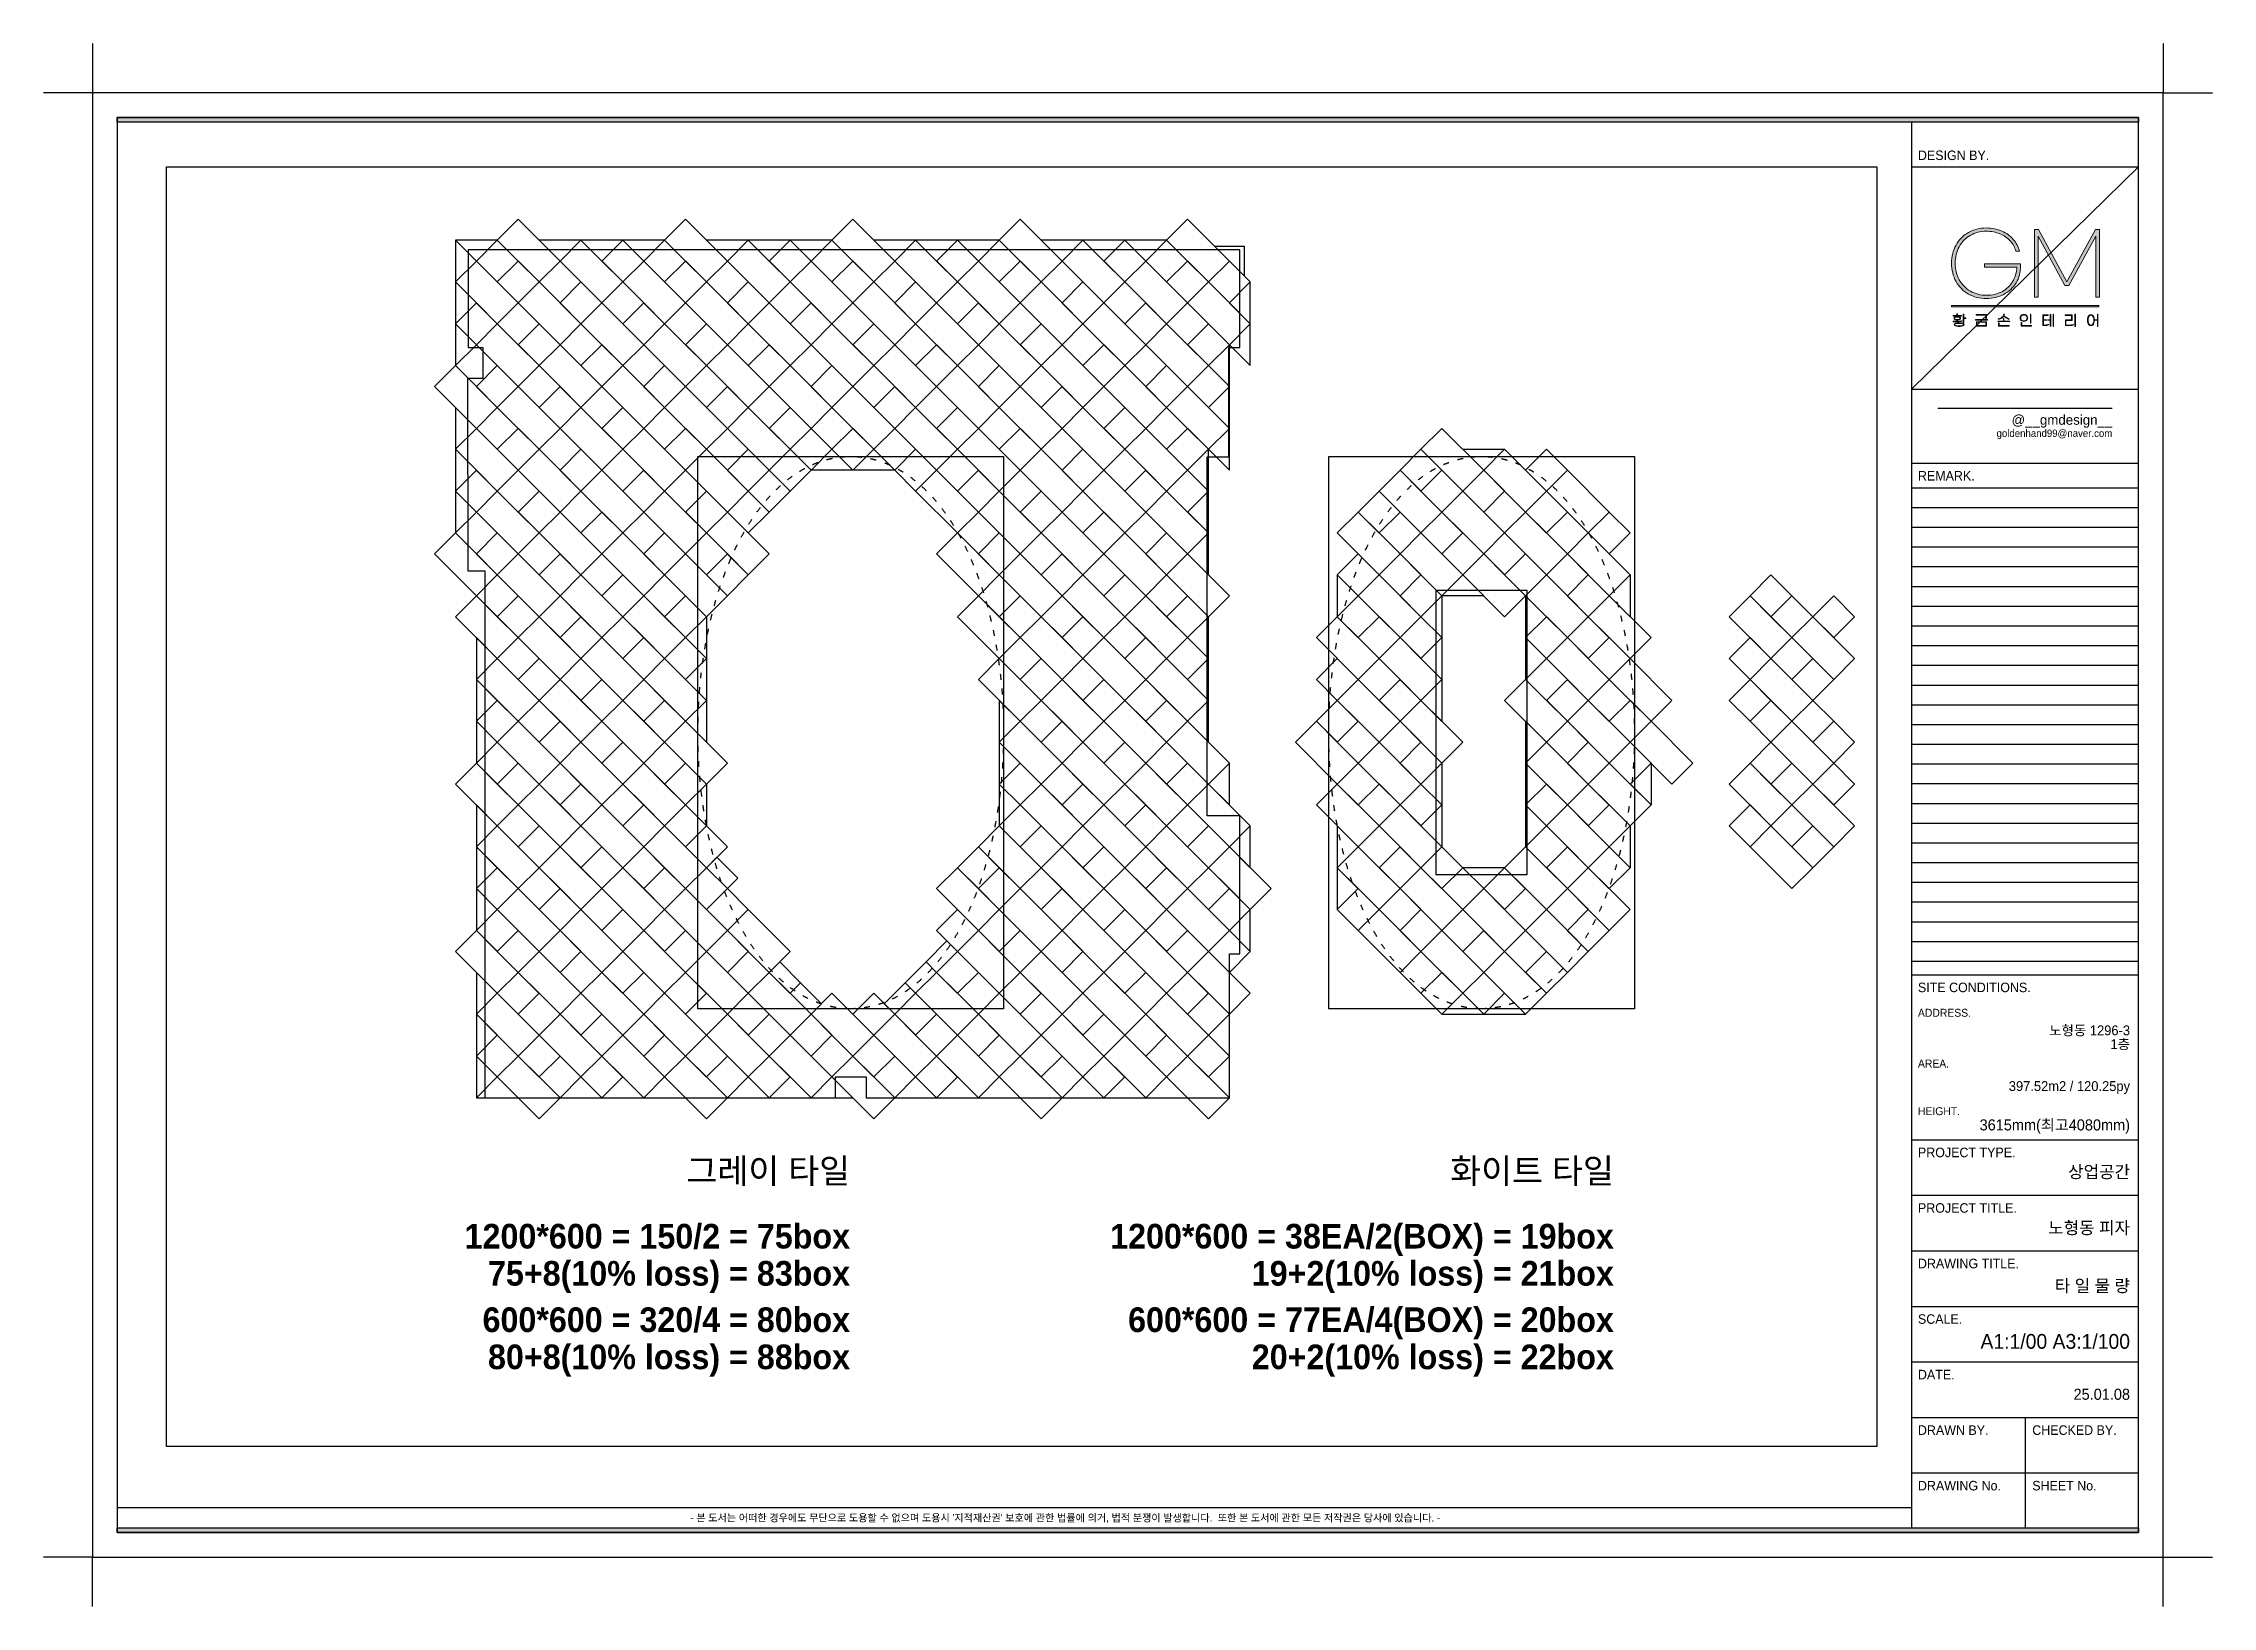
# Model space of a CAD drawing. Header units: inches. Extents: x 534032 to 1143673, y -290961 to -52681.
# Drawn here: x 683164 to 727164, y -290961 to -259261 of the extents above; entities that cross this region are included whole.
import ezdxf
from ezdxf.enums import TextEntityAlignment as Align

# ---------------------------------------------------------------- set-up
doc = ezdxf.new("R2010")
doc.units = ezdxf.units.IN
doc.header["$LTSCALE"] = 100
doc.header["$MEASUREMENT"] = 0
doc.linetypes.add('ACAD_ISO03W100', pattern=[30, 12, -18])
for name, color, linetype in [('08-HAT', 8, 'Continuous'), ('3.기호.계단선', 30, 'Continuous'), ('_U+B808_U+C774_U+C5B4 2', 7, 'Continuous'), ('F-SYM', 7, 'Continuous'), ('FORM(YOURNAME)-11', 1, 'Continuous'), ('FORM(YOURNAME)-11 @ 1', 1, 'Continuous'), ('텍스트', 4, 'Continuous')]:
    doc.layers.add(name, color=color, linetype=linetype)
doc.styles.add('YOURNAME', font='HY울릉도M.TTF')
doc.styles.add('넥슨고딕', font='NEXONLv1GothicBold.ttf')

msp = doc.modelspace()

# ---------------------------------------------------------------- texts
at = {"layer": '텍스트', "style": '넥슨고딕'}
for s, p in [('그레이 타일', (699527.1, -282375.6)), ('화이트 타일', (715019.2, -282375.6)), ('1200*600 = 150/2 = 75box', (699527.1, -283699.5)), ('1200*600 = 38EA/2(BOX) = 19box', (715019.2, -283699.5)), ('75+8(10%%% loss) = 83box', (699527.1, -284452.9)), ('19+2(10%%% loss) = 21box', (715019.2, -284452.9)), ('600*600 = 320/4 = 80box', (699527.1, -285393.1)), ('600*600 = 77EA/4(BOX) = 20box', (715019.2, -285393.1)), ('80+8(10%%% loss) = 88box', (699527.1, -286146.6)), ('20+2(10%%% loss) = 22box', (715019.2, -286146.6))]:
    msp.add_text(s, height=500, dxfattribs=at).set_placement(p, align=Align.RIGHT)

# ---------------------------------------------------------------- blocks, each defined once
blk = doc.blocks.new('block 29')
at = {"layer": '_U+B808_U+C774_U+C5B4 2'}
h = blk.add_hatch(color=35, dxfattribs=at)
h.dxf.hatch_style = 2
edge = h.paths.add_edge_path()
edge.add_spline(control_points=[(626.29, -130.32), (626.06, -130.35), (625.8, -130.36), (625.5, -130.36), (625.5, -130.36), (624.38, -130.36), (624.38, -130.36), (624.38, -130.36), (624.38, -130.21), (624.38, -130.21), (624.38, -130.21), (625.42, -130.21), (625.42, -130.21), (625.42, -130.21), (625.42, -129.89), (625.42, -129.89), (625.16, -129.88), (624.96, -129.84), (624.81, -129.76), (624.66, -129.68), (624.58, -129.57), (624.58, -129.44), (624.58, -129.3), (624.66, -129.19), (624.83, -129.1), (625, -129.02), (625.22, -128.98), (625.5, -128.98), (625.79, -128.98), (626.01, -129.02), (626.18, -129.1), (626.34, -129.19), (626.43, -129.3), (626.43, -129.44), (626.43, -129.57), (626.35, -129.68), (626.2, -129.76), (626.05, -129.84), (625.84, -129.89), (625.58, -129.89), (625.58, -129.89), (625.58, -130.21), (625.58, -130.21), (626.18, -130.2), (626.58, -130.16), (626.78, -130.07), (626.78, -130.07), (626.78, -130.22), (626.78, -130.22), (626.68, -130.27), (626.51, -130.3), (626.29, -130.32)], knot_values=[0, 0, 0, 0, 1, 1, 1, 2, 2, 2, 3, 3, 3, 4, 4, 4, 5, 5, 5, 6, 6, 6, 7, 7, 7, 8, 8, 8, 9, 9, 9, 10, 10, 10, 11, 11, 11, 12, 12, 12, 13, 13, 13, 14, 14, 14, 15, 15, 15, 16, 16, 16, 17, 17, 17, 17], degree=3, periodic=0)
h.paths.add_polyline_path([(626.62, -128.8), (624.41, -128.8), (624.41, -128.65), (625.41, -128.65), (625.41, -128.24), (625.58, -128.24), (625.58, -128.65), (626.62, -128.65)])
edge = h.paths.add_edge_path()
edge.add_spline(control_points=[(626.98, -130.76), (627.24, -130.83), (627.37, -130.96), (627.37, -131.13), (627.37, -131.3), (627.24, -131.42), (626.98, -131.5), (626.72, -131.57), (626.39, -131.61), (626, -131.61), (625.61, -131.61), (625.28, -131.57), (625.02, -131.5), (624.76, -131.42), (624.63, -131.3), (624.63, -131.13), (624.63, -130.96), (624.76, -130.83), (625.02, -130.76), (625.28, -130.68), (625.61, -130.65), (626, -130.65), (626.39, -130.65), (626.72, -130.68), (626.98, -130.76)], knot_values=[0, 0, 0, 0, 1, 1, 1, 2, 2, 2, 3, 3, 3, 4, 4, 4, 5, 5, 5, 6, 6, 6, 7, 7, 7, 8, 8, 8, 8], degree=3, periodic=0)
edge = h.paths.add_edge_path()
edge.add_spline(control_points=[(624.95, -129.67), (625.09, -129.72), (625.27, -129.75), (625.5, -129.75), (625.73, -129.75), (625.92, -129.72), (626.06, -129.67), (626.2, -129.61), (626.27, -129.53), (626.27, -129.44), (626.27, -129.34), (626.2, -129.27), (626.06, -129.21), (625.92, -129.15), (625.73, -129.13), (625.5, -129.13), (625.27, -129.13), (625.09, -129.15), (624.95, -129.21), (624.81, -129.27), (624.74, -129.34), (624.74, -129.44), (624.74, -129.53), (624.81, -129.61), (624.95, -129.67)], knot_values=[0, 0, 0, 0, 1, 1, 1, 2, 2, 2, 3, 3, 3, 4, 4, 4, 5, 5, 5, 6, 6, 6, 7, 7, 7, 8, 8, 8, 8], degree=3, periodic=0)
edge = h.paths.add_edge_path()
edge.add_spline(control_points=[(626.83, -131.38), (627.08, -131.33), (627.2, -131.25), (627.2, -131.13), (627.2, -131.01), (627.08, -130.92), (626.83, -130.87), (626.59, -130.82), (626.31, -130.79), (626, -130.79), (625.69, -130.79), (625.41, -130.82), (625.17, -130.87), (624.92, -130.92), (624.8, -131.01), (624.8, -131.13), (624.8, -131.25), (624.92, -131.33), (625.17, -131.38), (625.41, -131.44), (625.69, -131.46), (626, -131.46), (626.31, -131.46), (626.59, -131.44), (626.83, -131.38)], knot_values=[0, 0, 0, 0, 1, 1, 1, 2, 2, 2, 3, 3, 3, 4, 4, 4, 5, 5, 5, 6, 6, 6, 7, 7, 7, 8, 8, 8, 8], degree=3, periodic=0)
h.paths.add_polyline_path([(627.8, -129.28), (627.8, -129.43), (627.29, -129.43), (627.29, -130.53), (627.13, -130.53), (627.13, -128.32), (627.29, -128.32), (627.29, -129.28)])
h = blk.add_hatch(color=35, dxfattribs=at)
h.dxf.hatch_style = 2
h.paths.add_polyline_path([(633.67, -129.92), (630.41, -129.92), (630.41, -129.77), (633.67, -129.77)])
h.paths.add_polyline_path([(633.4, -129.51), (633.24, -129.51), (633.24, -128.55), (630.66, -128.55), (630.66, -128.4), (633.4, -128.4)])
h.paths.add_polyline_path([(633.41, -131.54), (630.67, -131.54), (630.67, -130.36), (633.41, -130.36)])
h.paths.add_polyline_path([(633.25, -131.39), (633.25, -130.51), (630.83, -130.51), (630.83, -131.39)])
h = blk.add_hatch(color=35, dxfattribs=at)
h.dxf.hatch_style = 2
h.paths.add_polyline_path([(639.69, -130.16), (639.69, -130.31), (636.44, -130.31), (636.44, -130.16), (637.98, -130.16), (637.98, -129.51), (638.15, -129.51), (638.15, -130.16)])
edge = h.paths.add_edge_path()
edge.add_spline(control_points=[(637.36, -129.47), (637.09, -129.61), (636.83, -129.68), (636.58, -129.68), (636.58, -129.68), (636.58, -129.53), (636.58, -129.53), (636.8, -129.52), (637.02, -129.46), (637.24, -129.35), (637.47, -129.24), (637.66, -129.08), (637.83, -128.89), (638, -128.7), (638.1, -128.49), (638.15, -128.26), (638.15, -128.26), (638.31, -128.28), (638.31, -128.28), (638.27, -128.46), (638.21, -128.63), (638.1, -128.79), (638.1, -128.79), (639.55, -129.58), (639.55, -129.58), (639.55, -129.58), (639.48, -129.71), (639.48, -129.71), (639.48, -129.71), (638.01, -128.93), (638.01, -128.93), (637.84, -129.15), (637.62, -129.33), (637.36, -129.47)], knot_values=[0, 0, 0, 0, 1, 1, 1, 2, 2, 2, 3, 3, 3, 4, 4, 4, 5, 5, 5, 6, 6, 6, 7, 7, 7, 8, 8, 8, 9, 9, 9, 10, 10, 10, 11, 11, 11, 11], degree=3, periodic=0)
h.paths.add_polyline_path([(636.86, -131.39), (639.51, -131.39), (639.51, -131.54), (636.7, -131.54), (636.7, -130.65), (636.86, -130.65)])
h = blk.add_hatch(color=35, dxfattribs=at)
h.dxf.hatch_style = 2
edge = h.paths.add_edge_path()
edge.add_spline(control_points=[(644.09, -128.5), (644.24, -128.59), (644.35, -128.7), (644.43, -128.84), (644.51, -128.98), (644.55, -129.14), (644.55, -129.31), (644.55, -129.49), (644.51, -129.65), (644.43, -129.79), (644.35, -129.93), (644.24, -130.04), (644.09, -130.13), (643.93, -130.21), (643.75, -130.25), (643.54, -130.25), (643.33, -130.25), (643.15, -130.21), (643, -130.13), (642.85, -130.04), (642.73, -129.93), (642.65, -129.79), (642.57, -129.65), (642.53, -129.49), (642.53, -129.31), (642.53, -129.14), (642.57, -128.98), (642.65, -128.84), (642.73, -128.7), (642.85, -128.59), (643, -128.5), (643.15, -128.42), (643.33, -128.38), (643.54, -128.38), (643.75, -128.38), (643.93, -128.42), (644.09, -128.5)], knot_values=[0, 0, 0, 0, 1, 1, 1, 2, 2, 2, 3, 3, 3, 4, 4, 4, 5, 5, 5, 6, 6, 6, 7, 7, 7, 8, 8, 8, 9, 9, 9, 10, 10, 10, 11, 11, 11, 12, 12, 12, 12], degree=3, periodic=0)
edge = h.paths.add_edge_path()
edge.add_spline(control_points=[(643.1, -128.62), (642.97, -128.69), (642.87, -128.78), (642.8, -128.9), (642.73, -129.02), (642.7, -129.16), (642.7, -129.31), (642.7, -129.47), (642.73, -129.61), (642.8, -129.73), (642.87, -129.85), (642.97, -129.94), (643.1, -130.01), (643.23, -130.07), (643.38, -130.11), (643.54, -130.11), (643.71, -130.11), (643.86, -130.07), (643.99, -130.01), (644.12, -129.94), (644.21, -129.85), (644.28, -129.73), (644.35, -129.61), (644.39, -129.47), (644.39, -129.31), (644.39, -129.16), (644.35, -129.02), (644.28, -128.9), (644.21, -128.78), (644.12, -128.69), (643.99, -128.62), (643.86, -128.56), (643.71, -128.52), (643.54, -128.52), (643.38, -128.52), (643.23, -128.56), (643.1, -128.62)], knot_values=[0, 0, 0, 0, 1, 1, 1, 2, 2, 2, 3, 3, 3, 4, 4, 4, 5, 5, 5, 6, 6, 6, 7, 7, 7, 8, 8, 8, 9, 9, 9, 10, 10, 10, 11, 11, 11, 12, 12, 12, 12], degree=3, periodic=0)
h.paths.add_polyline_path([(642.98, -131.39), (645.58, -131.39), (645.58, -131.54), (642.82, -131.54), (642.82, -130.53), (642.98, -130.53)])
h.paths.add_polyline_path([(645.45, -130.78), (645.29, -130.78), (645.29, -128.32), (645.45, -128.32)])
h = blk.add_hatch(color=35, dxfattribs=at)
h.dxf.hatch_style = 2
edge = h.paths.add_edge_path()
edge.add_spline(control_points=[(649.11, -131.24), (649.37, -131.24), (649.58, -131.22), (649.75, -131.19), (649.92, -131.17), (650.08, -131.12), (650.22, -131.05), (650.22, -131.05), (650.22, -131.21), (650.22, -131.21), (649.97, -131.33), (649.61, -131.39), (649.13, -131.39), (649.13, -131.39), (648.63, -131.39), (648.63, -131.39), (648.63, -131.39), (648.63, -128.48), (648.63, -128.48), (648.63, -128.48), (650.06, -128.48), (650.06, -128.48), (650.06, -128.48), (650.06, -128.63), (650.06, -128.63), (650.06, -128.63), (648.79, -128.63), (648.79, -128.63), (648.79, -128.63), (648.79, -129.81), (648.79, -129.81), (648.79, -129.81), (649.87, -129.81), (649.87, -129.81), (649.87, -129.81), (649.87, -129.96), (649.87, -129.96), (649.87, -129.96), (648.79, -129.96), (648.79, -129.96), (648.79, -129.96), (648.79, -131.24), (648.79, -131.24), (648.79, -131.24), (649.11, -131.24), (649.11, -131.24)], knot_values=[0, 0, 0, 0, 1, 1, 1, 2, 2, 2, 3, 3, 3, 4, 4, 4, 5, 5, 5, 6, 6, 6, 7, 7, 7, 8, 8, 8, 9, 9, 9, 10, 10, 10, 11, 11, 11, 12, 12, 12, 13, 13, 13, 14, 14, 14, 15, 15, 15, 15], degree=3, periodic=0)
h.paths.add_polyline_path([(650.64, -128.35), (650.8, -128.35), (650.8, -131.56), (650.64, -131.56), (650.64, -129.94), (650.06, -129.94), (650.06, -129.79), (650.64, -129.79)])
h.paths.add_polyline_path([(651.57, -128.32), (651.57, -131.62), (651.41, -131.62), (651.41, -128.32)])
h = blk.add_hatch(color=35, dxfattribs=at)
h.dxf.hatch_style = 2
edge = h.paths.add_edge_path()
edge.add_spline(control_points=[(656.55, -129.97), (656.55, -129.97), (654.9, -129.97), (654.9, -129.97), (654.9, -129.97), (654.9, -131.24), (654.9, -131.24), (654.9, -131.24), (656.08, -131.24), (656.08, -131.24), (656.23, -131.24), (656.39, -131.22), (656.55, -131.19), (656.7, -131.17), (656.83, -131.13), (656.93, -131.08), (656.93, -131.08), (656.93, -131.23), (656.93, -131.23), (656.83, -131.28), (656.71, -131.32), (656.55, -131.34), (656.4, -131.37), (656.24, -131.39), (656.08, -131.39), (656.08, -131.39), (654.74, -131.39), (654.74, -131.39), (654.74, -131.39), (654.74, -129.82), (654.74, -129.82), (654.74, -129.82), (656.39, -129.82), (656.39, -129.82), (656.39, -129.82), (656.39, -128.63), (656.39, -128.63), (656.39, -128.63), (654.73, -128.63), (654.73, -128.63), (654.73, -128.63), (654.73, -128.48), (654.73, -128.48), (654.73, -128.48), (656.55, -128.48), (656.55, -128.48), (656.55, -128.48), (656.55, -129.97), (656.55, -129.97)], knot_values=[0, 0, 0, 0, 1, 1, 1, 2, 2, 2, 3, 3, 3, 4, 4, 4, 5, 5, 5, 6, 6, 6, 7, 7, 7, 8, 8, 8, 9, 9, 9, 10, 10, 10, 11, 11, 11, 12, 12, 12, 13, 13, 13, 14, 14, 14, 15, 15, 15, 16, 16, 16, 16], degree=3, periodic=0)
h.paths.add_polyline_path([(657.51, -131.62), (657.34, -131.62), (657.34, -128.32), (657.51, -128.32)])
h = blk.add_hatch(color=35, dxfattribs=at)
h.dxf.hatch_style = 2
edge = h.paths.add_edge_path()
edge.add_spline(control_points=[(663.56, -128.32), (663.56, -128.32), (663.56, -131.62), (663.56, -131.62), (663.56, -131.62), (663.4, -131.62), (663.4, -131.62), (663.4, -131.62), (663.4, -129.94), (663.4, -129.94), (663.4, -129.94), (662.6, -129.94), (662.6, -129.94), (662.6, -130.27), (662.56, -130.54), (662.48, -130.77), (662.4, -130.99), (662.29, -131.16), (662.14, -131.27), (662, -131.38), (661.84, -131.43), (661.65, -131.43), (661.47, -131.43), (661.3, -131.38), (661.16, -131.27), (661.02, -131.16), (660.91, -130.99), (660.82, -130.76), (660.74, -130.54), (660.7, -130.26), (660.7, -129.93), (660.7, -129.6), (660.74, -129.33), (660.82, -129.1), (660.91, -128.88), (661.02, -128.71), (661.16, -128.6), (661.3, -128.49), (661.47, -128.43), (661.65, -128.43), (661.83, -128.43), (661.99, -128.48), (662.13, -128.58), (662.26, -128.68), (662.37, -128.83), (662.46, -129.04), (662.54, -129.24), (662.59, -129.5), (662.6, -129.79), (662.6, -129.79), (663.4, -129.79), (663.4, -129.79), (663.4, -129.79), (663.4, -128.32), (663.4, -128.32), (663.4, -128.32), (663.56, -128.32), (663.56, -128.32)], knot_values=[0, 0, 0, 0, 1, 1, 1, 2, 2, 2, 3, 3, 3, 4, 4, 4, 5, 5, 5, 6, 6, 6, 7, 7, 7, 8, 8, 8, 9, 9, 9, 10, 10, 10, 11, 11, 11, 12, 12, 12, 13, 13, 13, 14, 14, 14, 15, 15, 15, 16, 16, 16, 17, 17, 17, 18, 18, 18, 19, 19, 19, 19], degree=3, periodic=0)
edge = h.paths.add_edge_path()
edge.add_spline(control_points=[(662.06, -131.13), (662.18, -131.03), (662.27, -130.88), (662.34, -130.68), (662.4, -130.48), (662.44, -130.23), (662.44, -129.93), (662.44, -129.64), (662.4, -129.39), (662.34, -129.19), (662.27, -128.98), (662.18, -128.83), (662.06, -128.73), (661.94, -128.63), (661.8, -128.58), (661.65, -128.58), (661.5, -128.58), (661.37, -128.63), (661.25, -128.73), (661.13, -128.83), (661.04, -128.98), (660.97, -129.19), (660.9, -129.39), (660.87, -129.64), (660.87, -129.93), (660.87, -130.23), (660.9, -130.48), (660.97, -130.68), (661.04, -130.88), (661.13, -131.03), (661.25, -131.13), (661.37, -131.23), (661.5, -131.28), (661.65, -131.28), (661.8, -131.28), (661.94, -131.23), (662.06, -131.13)], knot_values=[0, 0, 0, 0, 1, 1, 1, 2, 2, 2, 3, 3, 3, 4, 4, 4, 5, 5, 5, 6, 6, 6, 7, 7, 7, 8, 8, 8, 9, 9, 9, 10, 10, 10, 11, 11, 11, 12, 12, 12, 12], degree=3, periodic=0)
at = {"layer": '_U+B808_U+C774_U+C5B4 2', "lineweight": 0}
for points in [[(626.62, -128.8), (624.41, -128.8), (624.41, -128.65), (625.41, -128.65), (625.41, -128.24), (625.58, -128.24), (625.58, -128.65), (626.62, -128.65), (626.62, -128.8)], [(627.8, -129.28), (627.8, -129.43), (627.29, -129.43), (627.29, -130.53), (627.13, -130.53), (627.13, -128.32), (627.29, -128.32), (627.29, -129.28), (627.8, -129.28)], [(633.4, -129.51), (633.24, -129.51), (633.24, -128.55), (630.66, -128.55), (630.66, -128.4), (633.4, -128.4), (633.4, -129.51)], [(645.45, -130.78), (645.29, -130.78), (645.29, -128.32), (645.45, -128.32), (645.45, -130.78)], [(650.64, -128.35), (650.8, -128.35), (650.8, -131.56), (650.64, -131.56), (650.64, -129.94), (650.06, -129.94), (650.06, -129.79), (650.64, -129.79), (650.64, -128.35)], [(651.57, -128.32), (651.57, -131.62), (651.41, -131.62), (651.41, -128.32), (651.57, -128.32)], [(657.51, -131.62), (657.34, -131.62), (657.34, -128.32), (657.51, -128.32), (657.51, -131.62)], [(633.67, -129.92), (630.41, -129.92), (630.41, -129.77), (633.67, -129.77), (633.67, -129.92)], [(633.41, -131.54), (630.67, -131.54), (630.67, -130.36), (633.41, -130.36), (633.41, -131.54)], [(633.25, -131.39), (633.25, -130.51), (630.83, -130.51), (630.83, -131.39), (633.25, -131.39)], [(639.69, -130.16), (639.69, -130.31), (636.44, -130.31), (636.44, -130.16), (637.98, -130.16), (637.98, -129.51), (638.15, -129.51), (638.15, -130.16), (639.69, -130.16)], [(636.86, -131.39), (639.51, -131.39), (639.51, -131.54), (636.7, -131.54), (636.7, -130.65), (636.86, -130.65), (636.86, -131.39)], [(642.98, -131.39), (645.58, -131.39), (645.58, -131.54), (642.82, -131.54), (642.82, -130.53), (642.98, -130.53), (642.98, -131.39)]]:
    blk.add_lwpolyline(points, dxfattribs=at)
for points, knots in [([(626.29, -130.32), (626.06, -130.35), (625.8, -130.36), (625.5, -130.36), (625.5, -130.36), (624.38, -130.36), (624.38, -130.36), (624.38, -130.36), (624.38, -130.21), (624.38, -130.21), (624.38, -130.21), (625.42, -130.21), (625.42, -130.21), (625.42, -130.21), (625.42, -129.89), (625.42, -129.89), (625.16, -129.88), (624.96, -129.84), (624.81, -129.76), (624.66, -129.68), (624.58, -129.57), (624.58, -129.44), (624.58, -129.3), (624.66, -129.19), (624.83, -129.1), (625, -129.02), (625.22, -128.98), (625.5, -128.98), (625.79, -128.98), (626.01, -129.02), (626.18, -129.1), (626.34, -129.19), (626.43, -129.3), (626.43, -129.44), (626.43, -129.57), (626.35, -129.68), (626.2, -129.76), (626.05, -129.84), (625.84, -129.89), (625.58, -129.89), (625.58, -129.89), (625.58, -130.21), (625.58, -130.21), (626.18, -130.2), (626.58, -130.16), (626.78, -130.07), (626.78, -130.07), (626.78, -130.22), (626.78, -130.22), (626.68, -130.27), (626.51, -130.3), (626.29, -130.32)], [0, 0, 0, 0, 1, 1, 1, 2, 2, 2, 3, 3, 3, 4, 4, 4, 5, 5, 5, 6, 6, 6, 7, 7, 7, 8, 8, 8, 9, 9, 9, 10, 10, 10, 11, 11, 11, 12, 12, 12, 13, 13, 13, 14, 14, 14, 15, 15, 15, 16, 16, 16, 17, 17, 17, 17]), ([(637.36, -129.47), (637.09, -129.61), (636.83, -129.68), (636.58, -129.68), (636.58, -129.68), (636.58, -129.53), (636.58, -129.53), (636.8, -129.52), (637.02, -129.46), (637.24, -129.35), (637.47, -129.24), (637.66, -129.08), (637.83, -128.89), (638, -128.7), (638.1, -128.49), (638.15, -128.26), (638.15, -128.26), (638.31, -128.28), (638.31, -128.28), (638.27, -128.46), (638.21, -128.63), (638.1, -128.79), (638.1, -128.79), (639.55, -129.58), (639.55, -129.58), (639.55, -129.58), (639.48, -129.71), (639.48, -129.71), (639.48, -129.71), (638.01, -128.93), (638.01, -128.93), (637.84, -129.15), (637.62, -129.33), (637.36, -129.47)], [0, 0, 0, 0, 1, 1, 1, 2, 2, 2, 3, 3, 3, 4, 4, 4, 5, 5, 5, 6, 6, 6, 7, 7, 7, 8, 8, 8, 9, 9, 9, 10, 10, 10, 11, 11, 11, 11]), ([(644.09, -128.5), (644.24, -128.59), (644.35, -128.7), (644.43, -128.84), (644.51, -128.98), (644.55, -129.14), (644.55, -129.31), (644.55, -129.49), (644.51, -129.65), (644.43, -129.79), (644.35, -129.93), (644.24, -130.04), (644.09, -130.13), (643.93, -130.21), (643.75, -130.25), (643.54, -130.25), (643.33, -130.25), (643.15, -130.21), (643, -130.13), (642.85, -130.04), (642.73, -129.93), (642.65, -129.79), (642.57, -129.65), (642.53, -129.49), (642.53, -129.31), (642.53, -129.14), (642.57, -128.98), (642.65, -128.84), (642.73, -128.7), (642.85, -128.59), (643, -128.5), (643.15, -128.42), (643.33, -128.38), (643.54, -128.38), (643.75, -128.38), (643.93, -128.42), (644.09, -128.5)], [0, 0, 0, 0, 1, 1, 1, 2, 2, 2, 3, 3, 3, 4, 4, 4, 5, 5, 5, 6, 6, 6, 7, 7, 7, 8, 8, 8, 9, 9, 9, 10, 10, 10, 11, 11, 11, 12, 12, 12, 12]), ([(643.1, -128.62), (642.97, -128.69), (642.87, -128.78), (642.8, -128.9), (642.73, -129.02), (642.7, -129.16), (642.7, -129.31), (642.7, -129.47), (642.73, -129.61), (642.8, -129.73), (642.87, -129.85), (642.97, -129.94), (643.1, -130.01), (643.23, -130.07), (643.38, -130.11), (643.54, -130.11), (643.71, -130.11), (643.86, -130.07), (643.99, -130.01), (644.12, -129.94), (644.21, -129.85), (644.28, -129.73), (644.35, -129.61), (644.39, -129.47), (644.39, -129.31), (644.39, -129.16), (644.35, -129.02), (644.28, -128.9), (644.21, -128.78), (644.12, -128.69), (643.99, -128.62), (643.86, -128.56), (643.71, -128.52), (643.54, -128.52), (643.38, -128.52), (643.23, -128.56), (643.1, -128.62)], [0, 0, 0, 0, 1, 1, 1, 2, 2, 2, 3, 3, 3, 4, 4, 4, 5, 5, 5, 6, 6, 6, 7, 7, 7, 8, 8, 8, 9, 9, 9, 10, 10, 10, 11, 11, 11, 12, 12, 12, 12]), ([(649.11, -131.24), (649.37, -131.24), (649.58, -131.22), (649.75, -131.19), (649.92, -131.17), (650.08, -131.12), (650.22, -131.05), (650.22, -131.05), (650.22, -131.21), (650.22, -131.21), (649.97, -131.33), (649.61, -131.39), (649.13, -131.39), (649.13, -131.39), (648.63, -131.39), (648.63, -131.39), (648.63, -131.39), (648.63, -128.48), (648.63, -128.48), (648.63, -128.48), (650.06, -128.48), (650.06, -128.48), (650.06, -128.48), (650.06, -128.63), (650.06, -128.63), (650.06, -128.63), (648.79, -128.63), (648.79, -128.63), (648.79, -128.63), (648.79, -129.81), (648.79, -129.81), (648.79, -129.81), (649.87, -129.81), (649.87, -129.81), (649.87, -129.81), (649.87, -129.96), (649.87, -129.96), (649.87, -129.96), (648.79, -129.96), (648.79, -129.96), (648.79, -129.96), (648.79, -131.24), (648.79, -131.24), (648.79, -131.24), (649.11, -131.24), (649.11, -131.24)], [0, 0, 0, 0, 1, 1, 1, 2, 2, 2, 3, 3, 3, 4, 4, 4, 5, 5, 5, 6, 6, 6, 7, 7, 7, 8, 8, 8, 9, 9, 9, 10, 10, 10, 11, 11, 11, 12, 12, 12, 13, 13, 13, 14, 14, 14, 15, 15, 15, 15]), ([(656.55, -129.97), (656.55, -129.97), (654.9, -129.97), (654.9, -129.97), (654.9, -129.97), (654.9, -131.24), (654.9, -131.24), (654.9, -131.24), (656.08, -131.24), (656.08, -131.24), (656.23, -131.24), (656.39, -131.22), (656.55, -131.19), (656.7, -131.17), (656.83, -131.13), (656.93, -131.08), (656.93, -131.08), (656.93, -131.23), (656.93, -131.23), (656.83, -131.28), (656.71, -131.32), (656.55, -131.34), (656.4, -131.37), (656.24, -131.39), (656.08, -131.39), (656.08, -131.39), (654.74, -131.39), (654.74, -131.39), (654.74, -131.39), (654.74, -129.82), (654.74, -129.82), (654.74, -129.82), (656.39, -129.82), (656.39, -129.82), (656.39, -129.82), (656.39, -128.63), (656.39, -128.63), (656.39, -128.63), (654.73, -128.63), (654.73, -128.63), (654.73, -128.63), (654.73, -128.48), (654.73, -128.48), (654.73, -128.48), (656.55, -128.48), (656.55, -128.48), (656.55, -128.48), (656.55, -129.97), (656.55, -129.97)], [0, 0, 0, 0, 1, 1, 1, 2, 2, 2, 3, 3, 3, 4, 4, 4, 5, 5, 5, 6, 6, 6, 7, 7, 7, 8, 8, 8, 9, 9, 9, 10, 10, 10, 11, 11, 11, 12, 12, 12, 13, 13, 13, 14, 14, 14, 15, 15, 15, 16, 16, 16, 16]), ([(663.56, -128.32), (663.56, -128.32), (663.56, -131.62), (663.56, -131.62), (663.56, -131.62), (663.4, -131.62), (663.4, -131.62), (663.4, -131.62), (663.4, -129.94), (663.4, -129.94), (663.4, -129.94), (662.6, -129.94), (662.6, -129.94), (662.6, -130.27), (662.56, -130.54), (662.48, -130.77), (662.4, -130.99), (662.29, -131.16), (662.14, -131.27), (662, -131.38), (661.84, -131.43), (661.65, -131.43), (661.47, -131.43), (661.3, -131.38), (661.16, -131.27), (661.02, -131.16), (660.91, -130.99), (660.82, -130.76), (660.74, -130.54), (660.7, -130.26), (660.7, -129.93), (660.7, -129.6), (660.74, -129.33), (660.82, -129.1), (660.91, -128.88), (661.02, -128.71), (661.16, -128.6), (661.3, -128.49), (661.47, -128.43), (661.65, -128.43), (661.83, -128.43), (661.99, -128.48), (662.13, -128.58), (662.26, -128.68), (662.37, -128.83), (662.46, -129.04), (662.54, -129.24), (662.59, -129.5), (662.6, -129.79), (662.6, -129.79), (663.4, -129.79), (663.4, -129.79), (663.4, -129.79), (663.4, -128.32), (663.4, -128.32), (663.4, -128.32), (663.56, -128.32), (663.56, -128.32)], [0, 0, 0, 0, 1, 1, 1, 2, 2, 2, 3, 3, 3, 4, 4, 4, 5, 5, 5, 6, 6, 6, 7, 7, 7, 8, 8, 8, 9, 9, 9, 10, 10, 10, 11, 11, 11, 12, 12, 12, 13, 13, 13, 14, 14, 14, 15, 15, 15, 16, 16, 16, 17, 17, 17, 18, 18, 18, 19, 19, 19, 19]), ([(662.06, -131.13), (662.18, -131.03), (662.27, -130.88), (662.34, -130.68), (662.4, -130.48), (662.44, -130.23), (662.44, -129.93), (662.44, -129.64), (662.4, -129.39), (662.34, -129.19), (662.27, -128.98), (662.18, -128.83), (662.06, -128.73), (661.94, -128.63), (661.8, -128.58), (661.65, -128.58), (661.5, -128.58), (661.37, -128.63), (661.25, -128.73), (661.13, -128.83), (661.04, -128.98), (660.97, -129.19), (660.9, -129.39), (660.87, -129.64), (660.87, -129.93), (660.87, -130.23), (660.9, -130.48), (660.97, -130.68), (661.04, -130.88), (661.13, -131.03), (661.25, -131.13), (661.37, -131.23), (661.5, -131.28), (661.65, -131.28), (661.8, -131.28), (661.94, -131.23), (662.06, -131.13)], [0, 0, 0, 0, 1, 1, 1, 2, 2, 2, 3, 3, 3, 4, 4, 4, 5, 5, 5, 6, 6, 6, 7, 7, 7, 8, 8, 8, 9, 9, 9, 10, 10, 10, 11, 11, 11, 12, 12, 12, 12]), ([(626.98, -130.76), (627.24, -130.83), (627.37, -130.96), (627.37, -131.13), (627.37, -131.3), (627.24, -131.42), (626.98, -131.5), (626.72, -131.57), (626.39, -131.61), (626, -131.61), (625.61, -131.61), (625.28, -131.57), (625.02, -131.5), (624.76, -131.42), (624.63, -131.3), (624.63, -131.13), (624.63, -130.96), (624.76, -130.83), (625.02, -130.76), (625.28, -130.68), (625.61, -130.65), (626, -130.65), (626.39, -130.65), (626.72, -130.68), (626.98, -130.76)], [0, 0, 0, 0, 1, 1, 1, 2, 2, 2, 3, 3, 3, 4, 4, 4, 5, 5, 5, 6, 6, 6, 7, 7, 7, 8, 8, 8, 8]), ([(624.95, -129.67), (625.09, -129.72), (625.27, -129.75), (625.5, -129.75), (625.73, -129.75), (625.92, -129.72), (626.06, -129.67), (626.2, -129.61), (626.27, -129.53), (626.27, -129.44), (626.27, -129.34), (626.2, -129.27), (626.06, -129.21), (625.92, -129.15), (625.73, -129.13), (625.5, -129.13), (625.27, -129.13), (625.09, -129.15), (624.95, -129.21), (624.81, -129.27), (624.74, -129.34), (624.74, -129.44), (624.74, -129.53), (624.81, -129.61), (624.95, -129.67)], [0, 0, 0, 0, 1, 1, 1, 2, 2, 2, 3, 3, 3, 4, 4, 4, 5, 5, 5, 6, 6, 6, 7, 7, 7, 8, 8, 8, 8]), ([(626.83, -131.38), (627.08, -131.33), (627.2, -131.25), (627.2, -131.13), (627.2, -131.01), (627.08, -130.92), (626.83, -130.87), (626.59, -130.82), (626.31, -130.79), (626, -130.79), (625.69, -130.79), (625.41, -130.82), (625.17, -130.87), (624.92, -130.92), (624.8, -131.01), (624.8, -131.13), (624.8, -131.25), (624.92, -131.33), (625.17, -131.38), (625.41, -131.44), (625.69, -131.46), (626, -131.46), (626.31, -131.46), (626.59, -131.44), (626.83, -131.38)], [0, 0, 0, 0, 1, 1, 1, 2, 2, 2, 3, 3, 3, 4, 4, 4, 5, 5, 5, 6, 6, 6, 7, 7, 7, 8, 8, 8, 8])]:
    blk.add_open_spline(points, degree=3, knots=knots, dxfattribs=at)
blk = doc.blocks.new('block 30')
at = {"layer": '_U+B808_U+C774_U+C5B4 2'}
h = blk.add_hatch(color=35, dxfattribs=at)
h.dxf.hatch_style = 2
edge = h.paths.add_edge_path()
edge.add_spline(control_points=[(637.53, -105.82), (638.78, -106.37), (639.83, -107.12), (640.66, -108.08), (641.5, -109.03), (642.06, -110.11), (642.35, -111.29), (642.35, -111.29), (641.36, -111.29), (641.36, -111.29), (641.11, -110.26), (640.6, -109.33), (639.84, -108.5), (639.08, -107.68), (638.14, -107.03), (637.02, -106.57), (635.9, -106.11), (634.7, -105.88), (633.42, -105.88), (631.78, -105.88), (630.32, -106.25), (629.04, -106.99), (627.76, -107.73), (626.76, -108.76), (626.05, -110.08), (625.33, -111.4), (624.97, -112.88), (624.97, -114.53), (624.97, -116.2), (625.33, -117.69), (626.05, -119), (626.76, -120.31), (627.77, -121.34), (629.05, -122.08), (630.34, -122.82), (631.82, -123.19), (633.49, -123.19), (634.98, -123.19), (636.34, -122.87), (637.56, -122.23), (638.78, -121.59), (639.75, -120.69), (640.47, -119.53), (641.18, -118.38), (641.57, -117.05), (641.61, -115.55), (641.61, -115.55), (632.88, -115.55), (632.88, -115.55), (632.88, -115.55), (632.88, -114.65), (632.88, -114.65), (632.88, -114.65), (642.63, -114.65), (642.63, -114.65), (642.63, -114.65), (642.63, -115.25), (642.63, -115.25), (642.63, -116.97), (642.23, -118.49), (641.42, -119.84), (640.6, -121.18), (639.49, -122.22), (638.08, -122.96), (636.67, -123.7), (635.11, -124.07), (633.39, -124.07), (631.57, -124.07), (629.95, -123.66), (628.52, -122.85), (627.09, -122.03), (625.98, -120.89), (625.18, -119.44), (624.37, -117.99), (623.97, -116.36), (623.97, -114.53), (623.97, -112.71), (624.37, -111.08), (625.18, -109.63), (625.98, -108.18), (627.09, -107.04), (628.52, -106.22), (629.95, -105.41), (631.57, -105), (633.39, -105), (634.89, -105), (636.27, -105.27), (637.53, -105.82)], knot_values=[0, 0, 0, 0, 1, 1, 1, 2, 2, 2, 3, 3, 3, 4, 4, 4, 5, 5, 5, 6, 6, 6, 7, 7, 7, 8, 8, 8, 9, 9, 9, 10, 10, 10, 11, 11, 11, 12, 12, 12, 13, 13, 13, 14, 14, 14, 15, 15, 15, 16, 16, 16, 17, 17, 17, 18, 18, 18, 19, 19, 19, 20, 20, 20, 21, 21, 21, 22, 22, 22, 23, 23, 23, 24, 24, 24, 25, 25, 25, 26, 26, 26, 27, 27, 27, 28, 28, 28, 29, 29, 29, 29], degree=3, periodic=0)
h = blk.add_hatch(color=35, dxfattribs=at)
h.dxf.hatch_style = 2
h.paths.add_polyline_path([(646.36, -105.39), (647.49, -105.39), (655.18, -119.56), (662.86, -105.39), (663.97, -105.39), (663.97, -123.68), (662.98, -123.68), (662.98, -107.17), (655.73, -120.53), (654.6, -120.53), (647.35, -107.17), (647.35, -123.68), (646.36, -123.68)])
at = {"layer": '_U+B808_U+C774_U+C5B4 2', "lineweight": 0}
blk.add_lwpolyline([(646.36, -105.39), (647.49, -105.39), (655.18, -119.56), (662.86, -105.39), (663.97, -105.39), (663.97, -123.68), (662.98, -123.68), (662.98, -107.17), (655.73, -120.53), (654.6, -120.53), (647.35, -107.17), (647.35, -123.68), (646.36, -123.68), (646.36, -105.39)], dxfattribs=at)
blk.add_open_spline([(637.53, -105.82), (638.78, -106.37), (639.83, -107.12), (640.66, -108.08), (641.5, -109.03), (642.06, -110.11), (642.35, -111.29), (642.35, -111.29), (641.36, -111.29), (641.36, -111.29), (641.11, -110.26), (640.6, -109.33), (639.84, -108.5), (639.08, -107.68), (638.14, -107.03), (637.02, -106.57), (635.9, -106.11), (634.7, -105.88), (633.42, -105.88), (631.78, -105.88), (630.32, -106.25), (629.04, -106.99), (627.76, -107.73), (626.76, -108.76), (626.05, -110.08), (625.33, -111.4), (624.97, -112.88), (624.97, -114.53), (624.97, -116.2), (625.33, -117.69), (626.05, -119), (626.76, -120.31), (627.77, -121.34), (629.05, -122.08), (630.34, -122.82), (631.82, -123.19), (633.49, -123.19), (634.98, -123.19), (636.34, -122.87), (637.56, -122.23), (638.78, -121.59), (639.75, -120.69), (640.47, -119.53), (641.18, -118.38), (641.57, -117.05), (641.61, -115.55), (641.61, -115.55), (632.88, -115.55), (632.88, -115.55), (632.88, -115.55), (632.88, -114.65), (632.88, -114.65), (632.88, -114.65), (642.63, -114.65), (642.63, -114.65), (642.63, -114.65), (642.63, -115.25), (642.63, -115.25), (642.63, -116.97), (642.23, -118.49), (641.42, -119.84), (640.6, -121.18), (639.49, -122.22), (638.08, -122.96), (636.67, -123.7), (635.11, -124.07), (633.39, -124.07), (631.57, -124.07), (629.95, -123.66), (628.52, -122.85), (627.09, -122.03), (625.98, -120.89), (625.18, -119.44), (624.37, -117.99), (623.97, -116.36), (623.97, -114.53), (623.97, -112.71), (624.37, -111.08), (625.18, -109.63), (625.98, -108.18), (627.09, -107.04), (628.52, -106.22), (629.95, -105.41), (631.57, -105), (633.39, -105), (634.89, -105), (636.27, -105.27), (637.53, -105.82)], degree=3, knots=[0, 0, 0, 0, 1, 1, 1, 2, 2, 2, 3, 3, 3, 4, 4, 4, 5, 5, 5, 6, 6, 6, 7, 7, 7, 8, 8, 8, 9, 9, 9, 10, 10, 10, 11, 11, 11, 12, 12, 12, 13, 13, 13, 14, 14, 14, 15, 15, 15, 16, 16, 16, 17, 17, 17, 18, 18, 18, 19, 19, 19, 20, 20, 20, 21, 21, 21, 22, 22, 22, 23, 23, 23, 24, 24, 24, 25, 25, 25, 26, 26, 26, 27, 27, 27, 28, 28, 28, 29, 29, 29, 29], dxfattribs=at)
blk = doc.blocks.new('block 28')
at = {"layer": '_U+B808_U+C774_U+C5B4 2'}
for name in ['block 30', 'block 29']:
    blk.add_blockref(name, (0, 0), dxfattribs=at)
blk = doc.blocks.new('block 27')
at = {"layer": '_U+B808_U+C774_U+C5B4 2'}
h = blk.add_hatch(color=35, dxfattribs=at)
h.dxf.hatch_style = 2
h.paths.add_polyline_path([(663.76, -126.35), (623.97, -126.35), (623.97, -125.94), (663.76, -125.94)])
at = {"layer": '_U+B808_U+C774_U+C5B4 2', "lineweight": 0}
blk.add_lwpolyline([(663.76, -126.35), (623.97, -126.35), (623.97, -125.94), (663.76, -125.94), (663.76, -126.35)], dxfattribs=at)
at = {"layer": '_U+B808_U+C774_U+C5B4 2'}
blk.add_blockref('block 28', (0, 0), dxfattribs=at)
blk = doc.blocks.new('FORM-PLAN')
at = {"layer": 'FORM(YOURNAME)-11'}
h = blk.add_hatch(color=256, dxfattribs=at)
h.dxf.hatch_style = 1
h.paths.add_polyline_path([(-71444, 55115), (10556, 55115), (10556, 54915), (-71444, 54915)])
h.paths.add_polyline_path([(-71444, -2085), (10556, -2085), (10556, -2285), (-71444, -2285)])
at = {"layer": 'Defpoints', "color": 158}
for p, q in [((1346, 54915), (1346, -2085)), ((10556, 53115), (1346, 44093)), ((1346, 53115), (10556, 53115)), ((1346, 44093), (10556, 44093)), ((1346, 40093), (10556, 40093)), ((1346, 39293), (10556, 39293)), ((1346, 38493), (10556, 38493)), ((1346, 37693), (10556, 37693)), ((1346, 36893), (10556, 36893)), ((1346, 36093), (10556, 36093)), ((1346, 35293), (10556, 35293)), ((1346, 34493), (10556, 34493)), ((1346, 33693), (10556, 33693)), ((1346, 32893), (10556, 32893)), ((1346, 32093), (10556, 32093)), ((1346, 31293), (10556, 31293)), ((1346, 30493), (10556, 30493)), ((1346, 29693), (10556, 29693)), ((1346, 28893), (10556, 28893)), ((1346, 28093), (10556, 28093)), ((1346, 27293), (10556, 27293)), ((1346, 26493), (10556, 26493)), ((1346, 25693), (10556, 25693)), ((1346, 24893), (10556, 24893)), ((1346, 24093), (10556, 24093)), ((1346, 23293), (10556, 23293)), ((1346, 22493), (10556, 22493)), ((1346, 21693), (10556, 21693)), ((1346, 20893), (10556, 20893)), ((1346, -1285), (-71444, -1285))]:
    blk.add_line(p, q, dxfattribs=at)
at = {"layer": 'Defpoints', "color": 1}
for points in [[(-72444, 58115), (-72444, 56115), (-74444, 56115)], [(11556, 58115), (11556, 56115), (13556, 56115)], [(-72444, -5285), (-72444, -3285), (-74444, -3285)], [(11556, -5285), (11556, -3285), (13556, -3285)]]:
    blk.add_lwpolyline(points, dxfattribs=at)
at = {"layer": 'Defpoints', "color": 158}
for points in [[(-71444, -2285), (10556, -2285), (10556, 55115), (-71444, 55115)], [(-69444, 53115), (-64, 53115), (-64, 1215), (-69444, 1215)]]:
    blk.add_lwpolyline(points, close=True, dxfattribs=at)
at = {"layer": 'FORM(YOURNAME)-11', "color": 251}
blk.add_line((2415, 43323), (9487, 43323), dxfattribs=at)
at = {"layer": 'FORM(YOURNAME)-11', "color": 14}
for p, q in [((1346, 41093), (10556, 41093)), ((1346, 20344), (10556, 20344)), ((1346, 13651), (10556, 13651)), ((1346, 11398), (10556, 11398)), ((1346, 9146), (10556, 9146)), ((1346, 6893), (10556, 6893)), ((1346, 4641), (10556, 4641)), ((1346, 2388), (10556, 2388)), ((5951, 2388), (5951, -2085)), ((1346, 136), (10556, 136))]:
    blk.add_line(p, q, dxfattribs=at)
at = {"layer": 'FORM(YOURNAME)-11', "color": 250}
blk.add_lwpolyline([(-72444, -3285), (11556, -3285), (11556, 56115), (-72444, 56115)], close=True, dxfattribs=at)
at = {"layer": 'FORM(YOURNAME)-11'}
for points in [[(-71444, 55115), (10556, 55115), (10556, 54915), (-71444, 54915)], [(-71444, -2085), (10556, -2085), (10556, -2285), (-71444, -2285)]]:
    blk.add_lwpolyline(points, close=True, dxfattribs=at)
at = {"layer": '_U+B808_U+C774_U+C5B4 2', "xscale": 150, "yscale": 150, "zscale": 150}
blk.add_blockref('block 27', (-90629, 66379), dxfattribs=at)
at = {"layer": 'FORM(YOURNAME)-11', "color": 14, "style": 'YOURNAME'}
for s, height, p in [('DESIGN BY.', 386.1, (1603, 53577)), ('REMARK.', 386.1, (1603, 40579)), ('SITE CONDITIONS.', 386.14, (1603, 19829)), ('PROJECT TYPE.', 386.14, (1603, 13136)), ('PROJECT TITLE.', 386.14, (1603, 10883)), ('DRAWING TITLE.', 386.14, (1603, 8631)), ('SCALE.', 386.1, (1603, 6378)), ('DATE.', 386.1, (1603, 4126)), ('DRAWN BY.', 386.1, (1603, 1873)), ('CHECKED BY.', 386.14, (6240, 1873)), ('DRAWING No.', 386.14, (1603, -379)), ('SHEET No.', 386.1, (6240, -379))]:
    blk.add_text(s, height=height, dxfattribs=at).set_placement(p, align=Align.MIDDLE_LEFT)
for s, height, width, p in [('goldenhand99@naver.com', 300, 0.995, (9487, 42154)), ('@__gmdesign__', 400, 1.03, (9487, 42649))]:
    blk.add_text(s, height=height, dxfattribs=dict(at, width=width)).set_placement(p, align=Align.RIGHT)
at = {"layer": 'FORM(YOURNAME)-11', "color": 251, "style": 'YOURNAME'}
for s, p in [('ADDRESS.', (1603, 18799)), ('AREA.', (1603, 16740)), ('HEIGHT.', (1603, 14809))]:
    blk.add_text(s, height=321.8, dxfattribs=at).set_placement(p, align=Align.MIDDLE_LEFT)
at = {"layer": 'FORM(YOURNAME)-11', "color": 1, "style": 'YOURNAME'}
blk.add_text("- 본 도서는 어떠한 경우에도 무단으로 도용할 수 없으며 도용시 '지적재산권' 보호에 관한 법률에 의거, 법적 분쟁이 발생합니다.  또한 본 도서에 관한 모든 저작권은 당사에 있습니다. -", height=300, dxfattribs=at).set_placement((-32990, -1685), align=Align.MIDDLE_CENTER)
at = {"layer": 'FORM(YOURNAME)-11', "color": 3, "style": 'YOURNAME'}
for tag, height, p in [('2', 450, (9905, 17544)), ('1', 450, (9905, 18188)), ('3', 450, (9905, 16257)), ('4', 450, (9905, 14326)), ('5', 515, (9905, 12009)), ('6', 515, (9905, 9757)), ('7', 515, (9905, 7504)), ('8', 515, (9905, 5252)), ('9', 515, (9905, 2999)), ('10', 515, (5655, 811)), ('11', 515, (9905, 747)), ('12', 515, (5655, -1441)), ('13', 515, (9905, -1441))]:
    blk.add_attdef(tag, text='', height=height, dxfattribs=at).set_placement(p, align=Align.MIDDLE_RIGHT)
blk = doc.blocks.new('*U1275')
at = {"layer": 'F-SYM'}
ref = blk.add_blockref('FORM-PLAN', (720386, -288319), dxfattribs=dict(at, xscale=0.5000000000000002, yscale=0.5000000000000002, zscale=0.5000000000000002))
ref.add_attrib('4', '3615mm(최고4080mm)', dxfattribs={"layer": 'FORM(YOURNAME)-11 @ 1', "color": 3, "height": 225, "style": 'YOURNAME'}).set_placement((725489, -281193), align=Align.MIDDLE_RIGHT)
ref.add_attrib('3', '397.52m2 / 120.25py', dxfattribs={"layer": 'FORM(YOURNAME)-11 @ 1', "color": 3, "height": 200, "style": 'YOURNAME'}).set_placement((725489, -280406), align=Align.MIDDLE_RIGHT)
ref.add_attrib('2', '1층', dxfattribs={"layer": 'FORM(YOURNAME)-11 @ 1', "color": 3, "height": 200, "style": 'YOURNAME'}).set_placement((725489, -279555), align=Align.MIDDLE_RIGHT)
ref.add_attrib('1', '노형동 1296-3', dxfattribs={"layer": 'FORM(YOURNAME)-11 @ 1', "color": 3, "height": 200, "style": 'YOURNAME'}).set_placement((725489, -279276), align=Align.MIDDLE_RIGHT)
ref.add_attrib('5', '상업공간', dxfattribs={"layer": 'FORM(YOURNAME)-11 @ 1', "color": 3, "height": 250, "style": 'YOURNAME'}).set_placement((725489, -282145), align=Align.MIDDLE_RIGHT)
ref.add_attrib('6', '노형동 피자', dxfattribs={"layer": 'FORM(YOURNAME)-11 @ 1', "color": 3, "height": 250, "style": 'YOURNAME'}).set_placement((725489, -283280), align=Align.MIDDLE_RIGHT)
ref.add_attrib('7', '타 일 물 량', dxfattribs={"layer": 'FORM(YOURNAME)-11 @ 1', "color": 3, "height": 250, "style": 'YOURNAME'}).set_placement((725489, -284456), align=Align.MIDDLE_RIGHT)
ref.add_attrib('8', 'A1:1/00 A3:1/100', dxfattribs={"layer": 'FORM(YOURNAME)-11 @ 1', "color": 3, "height": 300, "style": 'YOURNAME'}).set_placement((725489, -285583), align=Align.MIDDLE_RIGHT)
ref.add_attrib('9', '25.01.08', dxfattribs={"layer": 'FORM(YOURNAME)-11 @ 1', "color": 3, "height": 225, "style": 'YOURNAME'}).set_placement((725489, -286655), align=Align.MIDDLE_RIGHT)

# ---------------------------------------------------------------- linework, layer by layer
at = {"color": 251, "linetype": 'ACAD_ISO03W100', "ltscale": 0.1}
for points in [[(699540.6, -278837.3), (699585.6, -278837.3), (699630.5, -278835.6), (699696.8, -278830.8), (699718.2, -278828.9), (699760.9, -278824.3), (699782.2, -278821.6), (699827.6, -278815.1), (699851.8, -278811.2), (699913.2, -278799.9), (699950.4, -278792), (700024.2, -278773.9), (700060.9, -278763.8), (700126.9, -278743.5), (700156.4, -278733.6), (700214.9, -278712.6), (700243.9, -278701.4), (700310.1, -278674.2), (700347.2, -278657.6), (700420.4, -278622.5), (700456.6, -278603.9), (700528, -278564.6), (700563.3, -278543.9), (700632.9, -278500.7), (700667.2, -278478.2), (700757.3, -278415.7), (700812.3, -278374.2), (700919.6, -278286.5), (700972, -278240.3), (701074.1, -278143.5), (701123.9, -278093), (701221, -277987.7), (701268.3, -277933.1), (701360.5, -277819.8), (701405.4, -277761.3), (701492.7, -277640.4), (701535.2, -277578.1), (701617.8, -277450.1), (701658, -277384.3), (701759.8, -277207.9), (701819.6, -277094.7), (701933.2, -276860.2), (701986.9, -276738.9), (702088.3, -276489), (702136, -276360.4), (702227.8, -276088.5), (702271.6, -275944.7), (702339.3, -275697.8), (702365, -275596.3), (702413.1, -275390.6), (702435.5, -275286.5), (702479.2, -275064.1), (702500.1, -274945.5), (702537.7, -274706), (702554.3, -274585.2), (702583.2, -274341.7), (702595.5, -274219), (702615.7, -273972.5), (702623.6, -273848.6), (702637.6, -273545.6), (702641.3, -273366), (702639.8, -273049.7), (702636.5, -272912.9), (702624.6, -272640), (702616, -272504), (702593.5, -272233.4), (702579.7, -272098.9), (702546.8, -271832.1), (702527.7, -271699.8), (702484.4, -271438.1), (702460.2, -271308.7), (702400.6, -271024.2), (702363.9, -270870.1), (702283, -270568.4), (702238.8, -270420.8), (702143.1, -270133.2), (702091.5, -269993.3), (701981.3, -269721.9), (701922.5, -269590.6), (701797.9, -269337.4), (701732, -269215.6), (701607.7, -269007.1), (701550.6, -268918.5), (701447.3, -268770), (701401.9, -268708.6), (701308.7, -268589.8), (701260.8, -268532.5), (701162.4, -268422.1), (701111.9, -268369), (701019.3, -268278.4), (700977.8, -268239.9), (700893, -268165.9), (700849.8, -268130.4), (700749.1, -268052.7), (700691.1, -268011.7), (700599.2, -267952.5), (700566.3, -267932.4), (700499.7, -267894), (700466, -267875.7), (700373.3, -267828.4), (700313.4, -267801.1), (700220.4, -267764), (700188, -267752), (700122.5, -267729.6), (700089.5, -267719.3), (700023.1, -267700.4), (699989.7, -267691.8), (699922.4, -267676.5), (699888.5, -267669.8), (699820.5, -267658.2), (699786.4, -267653.3), (699733, -267647.2), (699713.8, -267645.3), (699640.6, -267639.2), (699586.5, -267637), (699514.7, -267637.4), (699497, -267637.7), (699461.7, -267638.9), (699444, -267639.7), (699391.1, -267643), (699355.9, -267646.2), (699288.6, -267654.2), (699256.5, -267658.9), (699192.6, -267669.9), (699160.8, -267676.2), (699104.7, -267688.8), (699080.3, -267694.8), (699031.7, -267707.8), (699007.5, -267714.7), (698948.9, -267732.7), (698914.7, -267744.3), (698854.1, -267766.6), (698827.5, -267777), (698775, -267798.9), (698748.9, -267810.4), (698686.4, -267839.4), (698650.2, -267857.4), (698546.6, -267912.6), (698480.4, -267952.4), (698367.7, -268027.6), (698320.6, -268061.6), (698217.9, -268140.8), (698162.8, -268187), (698055.2, -268284.1), (698002.9, -268335.1), (697900.8, -268441.5), (697851.1, -268497), (697754.4, -268612.1), (697707.3, -268671.8), (697615.8, -268795.2), (697571.3, -268858.9), (697484.8, -268990.2), (697442.9, -269057.7), (697361.4, -269196.4), (697322, -269267.5), (697240.6, -269422.7), (697199.1, -269507.2), (697119.2, -269680.3), (697080.8, -269768.9), (697007.3, -269949.9), (696972.1, -270042.3), (696883.9, -270290.4), (696833.4, -270449), (696741.4, -270774.2), (696699.8, -270940.9), (696632.1, -271251.7), (696604.4, -271394.9), (696563.7, -271636.7), (696548.8, -271734.2), (696521.8, -271930.7), (696509.8, -272029.6), (696484.6, -272265.3), (696472.7, -272402.5), (696456.4, -272648.7), (696450.9, -272757.5), (696443.3, -272975.4), (696441.1, -273084.5), (696440.1, -273327.6), (696442.1, -273461.6), (696450.3, -273702.1), (696455.5, -273808.8), (696469.2, -274021.4), (696477.7, -274127.3), (696499.6, -274357.2), (696513.8, -274481), (696546.5, -274726.5), (696565, -274848.3), (696606.6, -275089.2), (696629.5, -275208.4), (696674.2, -275417.6), (696695.1, -275508.2), (696739.4, -275687.4), (696762.8, -275775.9), (696830.4, -276014.7), (696877, -276162.6), (696977.9, -276450.4), (697032.2, -276590.2), (697148, -276860.7), (697209.6, -276991.4), (697326.9, -277217.1), (697381.2, -277314), (697481.3, -277478.8), (697525.9, -277548.2), (697618, -277682.6), (697665.5, -277747.7), (697754.2, -277861.9), (697795, -277911.7), (697878.6, -278008.2), (697921.3, -278054.8), (698008.4, -278144.6), (698052.8, -278187.7), (698143.5, -278270.5), (698189.9, -278310.2), (698284.6, -278386), (698332.9, -278422.1), (698410.9, -278476), (698439.8, -278495.1), (698498.3, -278532), (698527.9, -278549.8), (698593.2, -278587), (698629.1, -278606.2), (698701.1, -278642.2), (698737.2, -278659.1), (698796.2, -278684.6), (698818.8, -278693.9), (698864.3, -278711.7), (698887.2, -278720.2), (698940, -278738.7), (698969.9, -278748.4), (699030.1, -278766.4), (699060.4, -278774.7), (699117.3, -278788.7), (699143.9, -278794.7), (699192.1, -278804.4), (699213.6, -278808.4), (699278.5, -278819.2), (699321.9, -278824.8), (699409.2, -278833.1), (699452.9, -278835.7), (699511.3, -278837.1), (699526, -278837.3), (699540.6, -278837.3)], [(712336, -278837.3), (712381, -278837.3), (712425.9, -278835.6), (712492.2, -278830.8), (712513.6, -278828.9), (712556.3, -278824.3), (712577.6, -278821.6), (712623.1, -278815.1), (712647.2, -278811.2), (712708.7, -278799.9), (712745.8, -278792), (712819.6, -278773.9), (712856.3, -278763.8), (712922.3, -278743.5), (712951.8, -278733.6), (713010.3, -278712.6), (713039.3, -278701.4), (713105.5, -278674.2), (713142.6, -278657.6), (713215.8, -278622.5), (713252, -278603.9), (713323.4, -278564.6), (713358.7, -278543.9), (713428.3, -278500.7), (713462.6, -278478.2), (713552.8, -278415.7), (713607.7, -278374.2), (713715, -278286.5), (713767.4, -278240.3), (713869.6, -278143.5), (713919.4, -278093), (714016.5, -277987.7), (714063.8, -277933.1), (714155.9, -277819.8), (714200.8, -277761.3), (714288.2, -277640.4), (714330.6, -277578.1), (714413.3, -277450.1), (714453.4, -277384.3), (714555.2, -277207.9), (714615, -277094.7), (714728.6, -276860.2), (714782.3, -276738.9), (714883.7, -276489), (714931.4, -276360.4), (715023.2, -276088.5), (715067.1, -275944.7), (715134.7, -275697.8), (715160.5, -275596.3), (715208.6, -275390.6), (715230.9, -275286.5), (715274.6, -275064.1), (715295.5, -274945.5), (715333.1, -274706), (715349.7, -274585.2), (715378.6, -274341.7), (715390.9, -274219), (715411.1, -273972.5), (715419.1, -273848.6), (715433, -273545.6), (715436.7, -273366), (715435.2, -273049.7), (715431.9, -272912.9), (715420, -272640), (715411.4, -272504), (715389, -272233.4), (715375.1, -272098.9), (715342.2, -271832.1), (715323.1, -271699.8), (715279.8, -271438.1), (715255.6, -271308.7), (715196, -271024.2), (715159.3, -270870.1), (715078.4, -270568.4), (715034.2, -270420.8), (714938.5, -270133.2), (714887, -269993.3), (714776.7, -269721.9), (714717.9, -269590.6), (714593.3, -269337.4), (714527.4, -269215.6), (714403.1, -269007.1), (714346.1, -268918.5), (714242.7, -268770), (714197.3, -268708.6), (714104.1, -268589.8), (714056.2, -268532.5), (713957.8, -268422.1), (713907.3, -268369), (713814.7, -268278.4), (713773.2, -268239.9), (713688.4, -268165.9), (713645.2, -268130.4), (713544.5, -268052.7), (713486.5, -268011.7), (713394.6, -267952.5), (713361.7, -267932.4), (713295.1, -267894), (713261.4, -267875.7), (713168.7, -267828.4), (713108.9, -267801.1), (713015.8, -267764), (712983.4, -267752), (712917.9, -267729.6), (712885, -267719.3), (712818.5, -267700.4), (712785.1, -267691.8), (712717.8, -267676.5), (712683.9, -267669.8), (712615.9, -267658.2), (712581.8, -267653.3), (712528.4, -267647.2), (712509.2, -267645.3), (712436, -267639.2), (712381.9, -267637), (712310.1, -267637.4), (712292.4, -267637.7), (712257.1, -267638.9), (712239.4, -267639.7), (712186.5, -267643), (712151.3, -267646.2), (712084, -267654.2), (712051.9, -267658.9), (711988, -267669.9), (711956.2, -267676.2), (711900.1, -267688.8), (711875.7, -267694.8), (711827.1, -267707.8), (711802.9, -267714.7), (711744.4, -267732.7), (711710.1, -267744.3), (711649.5, -267766.6), (711623, -267777), (711570.4, -267798.9), (711544.3, -267810.4), (711481.8, -267839.4), (711445.7, -267857.4), (711342.1, -267912.6), (711275.8, -267952.4), (711163.2, -268027.6), (711116, -268061.6), (711013.3, -268140.8), (710958.2, -268187), (710850.7, -268284.1), (710798.3, -268335.1), (710696.2, -268441.5), (710646.5, -268497), (710549.8, -268612.1), (710502.7, -268671.8), (710411.2, -268795.2), (710366.7, -268858.9), (710280.2, -268990.2), (710238.3, -269057.7), (710156.9, -269196.4), (710117.4, -269267.5), (710036.1, -269422.7), (709994.5, -269507.2), (709914.6, -269680.3), (709876.2, -269768.9), (709802.7, -269949.9), (709767.6, -270042.3), (709679.3, -270290.4), (709628.8, -270449), (709536.8, -270774.2), (709495.3, -270940.9), (709427.5, -271251.7), (709399.9, -271394.9), (709359.1, -271636.7), (709344.2, -271734.2), (709317.2, -271930.7), (709305.2, -272029.6), (709280, -272265.3), (709268.2, -272402.5), (709251.8, -272648.7), (709246.3, -272757.5), (709238.7, -272975.4), (709236.6, -273084.5), (709235.6, -273327.6), (709237.5, -273461.6), (709245.7, -273702.1), (709250.9, -273808.8), (709264.6, -274021.4), (709273.1, -274127.3), (709295.1, -274357.2), (709309.2, -274481), (709341.9, -274726.5), (709360.5, -274848.3), (709402, -275089.2), (709425, -275208.4), (709469.6, -275417.6), (709490.5, -275508.2), (709534.8, -275687.4), (709558.2, -275775.9), (709625.8, -276014.7), (709672.5, -276162.6), (709773.4, -276450.4), (709827.6, -276590.2), (709943.4, -276860.7), (710005, -276991.4), (710122.3, -277217.1), (710176.7, -277314), (710276.7, -277478.8), (710321.3, -277548.2), (710413.5, -277682.6), (710460.9, -277747.7), (710549.7, -277861.9), (710590.5, -277911.7), (710674, -278008.2), (710716.7, -278054.8), (710803.8, -278144.6), (710848.2, -278187.7), (710938.9, -278270.5), (710985.3, -278310.2), (711080, -278386), (711128.3, -278422.1), (711206.3, -278476), (711235.2, -278495.1), (711293.7, -278532), (711323.3, -278549.8), (711388.7, -278587), (711424.5, -278606.2), (711496.5, -278642.2), (711532.6, -278659.1), (711591.6, -278684.6), (711614.2, -278693.9), (711659.7, -278711.7), (711682.7, -278720.2), (711735.4, -278738.7), (711765.3, -278748.4), (711825.5, -278766.4), (711855.8, -278774.7), (711912.8, -278788.7), (711939.3, -278794.7), (711987.5, -278804.4), (712009, -278808.4), (712073.9, -278819.2), (712117.4, -278824.8), (712204.6, -278833.1), (712248.3, -278835.7), (712306.7, -278837.1), (712321.4, -278837.3), (712336, -278837.3)]]:
    msp.add_open_spline(points, degree=3, knots=[0, 0, 0, 0, 0.036451, 0.036451, 0.0538614, 0.0538614, 0.0712719, 0.0712719, 0.0911046, 0.0911046, 0.12188, 0.12188, 0.1526554, 0.1526554, 0.1777778, 0.1777778, 0.2029001, 0.2029001, 0.2355801, 0.2355801, 0.2682601, 0.2682601, 0.3009401, 0.3009401, 0.33362, 0.33362, 0.3879257, 0.3879257, 0.4422314, 0.4422314, 0.4965371, 0.4965371, 0.5508428, 0.5508428, 0.6051485, 0.6051485, 0.6594542, 0.6594542, 0.7137598, 0.7137598, 0.8013666, 0.8013666, 0.8889733, 0.8889733, 0.97658, 0.97658, 1.0696735, 1.0696735, 1.1330586, 1.1330586, 1.1964437, 1.1964437, 1.2670276, 1.2670276, 1.3376116, 1.3376116, 1.4081955, 1.4081955, 1.4787794, 1.4787794, 1.58036, 1.58036, 1.6578413, 1.6578413, 1.7353226, 1.7353226, 1.8128039, 1.8128039, 1.8902852, 1.8902852, 1.9677665, 1.9677665, 2.0629506, 2.0629506, 2.1581347, 2.1581347, 2.2533188, 2.2533188, 2.3485029, 2.3485029, 2.443687, 2.443687, 2.5187664, 2.5187664, 2.5745685, 2.5745685, 2.6303705, 2.6303705, 2.6861726, 2.6861726, 2.7299897, 2.7299897, 2.7738068, 2.7738068, 2.8301015, 2.8301015, 2.8608584, 2.8608584, 2.8916153, 2.8916153, 2.9445315, 2.9445315, 2.9724865, 2.9724865, 3.0004416, 3.0004416, 3.0283966, 3.0283966, 3.0563516, 3.0563516, 3.0843066, 3.0843066, 3.0999326, 3.0999326, 3.1438244, 3.1438244, 3.1581519, 3.1581519, 3.1724795, 3.1724795, 3.2011346, 3.2011346, 3.2274093, 3.2274093, 3.2536839, 3.2536839, 3.2740364, 3.2740364, 3.2943889, 3.2943889, 3.3236243, 3.3236243, 3.3466041, 3.3466041, 3.3695838, 3.3695838, 3.4020569, 3.4020569, 3.4638005, 3.4638005, 3.5097146, 3.5097146, 3.5659422, 3.5659422, 3.6221699, 3.6221699, 3.6783975, 3.6783975, 3.7346252, 3.7346252, 3.7908528, 3.7908528, 3.8470805, 3.8470805, 3.9033081, 3.9033081, 3.9667964, 3.9667964, 4.0302847, 4.0302847, 4.093773, 4.093773, 4.1974705, 4.1974705, 4.301168, 4.301168, 4.3871609, 4.3871609, 4.444554, 4.444554, 4.5019472, 4.5019472, 4.5805632, 4.5805632, 4.6423644, 4.6423644, 4.7041656, 4.7041656, 4.7799813, 4.7799813, 4.8405848, 4.8405848, 4.9011883, 4.9011883, 4.9727785, 4.9727785, 5.0443687, 5.0443687, 5.115959, 5.115959, 5.1716677, 5.1716677, 5.2273763, 5.2273763, 5.3239466, 5.3239466, 5.4205168, 5.4205168, 5.517087, 5.517087, 5.5940328, 5.5940328, 5.6527968, 5.6527968, 5.7115608, 5.7115608, 5.7594975, 5.7594975, 5.8074341, 5.8074341, 5.8550417, 5.8550417, 5.9026493, 5.9026493, 5.950257, 5.950257, 5.9778361, 5.9778361, 6.0054152, 6.0054152, 6.0380452, 6.0380452, 6.0701238, 6.0701238, 6.0898664, 6.0898664, 6.1096089, 6.1096089, 6.1350396, 6.1350396, 6.1604702, 6.1604702, 6.182533, 6.182533, 6.2002903, 6.2002903, 6.235805, 6.235805, 6.2713197, 6.2713197, 6.2831853, 6.2831853, 6.2831853, 6.2831853], dxfattribs=at)
at = {"layer": '08-HAT', "color": 4}
for points in [[(693219.9, -264098.5), (692371.3, -263249.9), (692795.6, -262825.7), (693644.1, -263674.2)], [(696614, -264098.5), (695765.5, -263249.9), (696189.7, -262825.7), (697038.3, -263674.2)], [(700008.1, -264098.5), (699159.6, -263249.9), (699583.8, -262825.7), (700432.4, -263674.2)], [(703402.2, -264098.5), (702553.7, -263249.9), (702977.9, -262825.7), (703826.5, -263674.2)], [(706796.3, -264098.5), (705947.8, -263249.9), (706372.1, -262825.7), (707220.6, -263674.2)], [(694492.7, -264522.7), (693644.1, -263674.2), (694068.4, -263249.9), (694916.9, -264098.5)], [(697886.8, -264522.7), (697038.3, -263674.2), (697462.5, -263249.9), (698311, -264098.5)], [(701280.9, -264522.7), (700432.4, -263674.2), (700856.6, -263249.9), (701705.2, -264098.5)], [(704675, -264522.7), (703826.5, -263674.2), (704250.7, -263249.9), (705099.3, -264098.5)], [(692371.3, -264947), (691522.8, -264098.5), (691947.1, -263674.2), (692795.6, -264522.7)], [(695765.5, -264947), (694916.9, -264098.5), (695341.2, -263674.2), (696189.7, -264522.7)], [(699159.6, -264947), (698311, -264098.5), (698735.3, -263674.2), (699583.8, -264522.7)], [(702553.7, -264947), (701705.2, -264098.5), (702129.4, -263674.2), (702977.9, -264522.7)], [(705947.8, -264947), (705099.3, -264098.5), (705523.5, -263674.2), (706372.1, -264522.7)], [(693644.1, -265371.3), (692795.6, -264522.7), (693219.9, -264098.5), (694068.4, -264947)], [(697038.3, -265371.3), (696189.7, -264522.7), (696614, -264098.5), (697462.5, -264947)], [(700432.4, -265371.3), (699583.8, -264522.7), (700008.1, -264098.5), (700856.6, -264947)], [(703826.5, -265371.3), (702977.9, -264522.7), (703402.2, -264098.5), (704250.7, -264947)], [(707220.6, -265371.3), (706372.1, -264522.7), (706796.3, -264098.5), (707644.9, -264947)], [(694916.9, -265795.5), (694068.4, -264947), (694492.7, -264522.7), (695341.2, -265371.3)], [(698311, -265795.5), (697462.5, -264947), (697886.8, -264522.7), (698735.3, -265371.3)], [(701705.2, -265795.5), (700856.6, -264947), (701280.9, -264522.7), (702129.4, -265371.3)], [(705099.3, -265795.5), (704250.7, -264947), (704675, -264522.7), (705523.5, -265371.3)], [(692795.6, -266219.8), (691947.1, -265371.3), (692371.3, -264947), (693219.9, -265795.5)], [(696189.7, -266219.8), (695341.2, -265371.3), (695765.5, -264947), (696614, -265795.5)], [(699583.8, -266219.8), (698735.3, -265371.3), (699159.6, -264947), (700008.1, -265795.5)], [(702977.9, -266219.8), (702129.4, -265371.3), (702553.7, -264947), (703402.2, -265795.5)], [(706372.1, -266219.8), (705523.5, -265371.3), (705947.8, -264947), (706796.3, -265795.5)], [(694068.4, -266644.1), (693219.9, -265795.5), (693644.1, -265371.3), (694492.7, -266219.8)], [(697462.5, -266644.1), (696614, -265795.5), (697038.3, -265371.3), (697886.8, -266219.8)], [(700856.6, -266644.1), (700008.1, -265795.5), (700432.4, -265371.3), (701280.9, -266219.8)], [(704250.7, -266644.1), (703402.2, -265795.5), (703826.5, -265371.3), (704675, -266219.8)], [(691947.1, -267068.3), (691098.6, -266219.8), (691522.8, -265795.5), (692371.3, -266644.1)], [(695341.2, -267068.3), (694492.7, -266219.8), (694916.9, -265795.5), (695765.5, -266644.1)], [(698735.3, -267068.3), (697886.8, -266219.8), (698311, -265795.5), (699159.6, -266644.1)], [(702129.4, -267068.3), (701280.9, -266219.8), (701705.2, -265795.5), (702553.7, -266644.1)], [(705523.5, -267068.3), (704675, -266219.8), (705099.3, -265795.5), (705947.8, -266644.1)], [(693219.9, -267492.6), (692371.3, -266644.1), (692795.6, -266219.8), (693644.1, -267068.3)], [(696614, -267492.6), (695765.5, -266644.1), (696189.7, -266219.8), (697038.3, -267068.3)], [(700008.1, -267492.6), (699159.6, -266644.1), (699583.8, -266219.8), (700432.4, -267068.3)], [(703402.2, -267492.6), (702553.7, -266644.1), (702977.9, -266219.8), (703826.5, -267068.3)], [(706796.3, -267492.6), (705947.8, -266644.1), (706372.1, -266219.8), (707220.6, -267068.3)], [(692371.3, -268341.1), (691522.8, -267492.6), (691947.1, -267068.3), (692795.6, -267916.8)], [(694492.7, -267916.8), (693644.1, -267068.3), (694068.4, -266644.1), (694916.9, -267492.6)], [(695765.5, -268341.1), (694916.9, -267492.6), (695341.2, -267068.3), (696189.7, -267916.8)], [(697886.8, -267916.8), (697038.3, -267068.3), (697462.5, -266644.1), (698311, -267492.6)], [(701280.9, -267916.8), (700432.4, -267068.3), (700856.6, -266644.1), (701705.2, -267492.6)], [(702553.7, -268341.1), (701705.2, -267492.6), (702129.4, -267068.3), (702977.9, -267916.8)], [(704675, -267916.8), (703826.5, -267068.3), (704250.7, -266644.1), (705099.3, -267492.6)], [(705947.8, -268341.1), (705099.3, -267492.6), (705523.5, -267068.3), (706372.1, -267916.8)], [(711955, -268341.1), (711106.5, -267492.6), (711530.7, -267068.3), (712379.3, -267916.8)], [(693644.1, -268765.4), (692795.6, -267916.8), (693219.9, -267492.6), (694068.4, -268341.1)], [(697038.3, -268765.4), (696189.7, -267916.8), (696614, -267492.6), (697462.5, -268341.1)], [(703826.5, -268765.4), (702977.9, -267916.8), (703402.2, -267492.6), (704250.7, -268341.1)], [(713227.8, -268765.4), (712379.3, -267916.8), (712803.5, -267492.6), (713652.1, -268341.1)], [(694916.9, -269189.6), (694068.4, -268341.1), (694492.7, -267916.8), (695341.2, -268765.4)], [(701705.2, -269189.6), (700856.6, -268341.1), (701280.9, -267916.8), (702129.4, -268765.4)], [(705099.3, -269189.6), (704250.7, -268341.1), (704675, -267916.8), (705523.5, -268765.4)], [(711106.5, -269189.6), (710257.9, -268341.1), (710682.2, -267916.8), (711530.7, -268765.4)], [(714500.6, -269189.6), (713652.1, -268341.1), (714076.3, -267916.8), (714924.8, -268765.4)], [(692795.6, -269613.9), (691947.1, -268765.4), (692371.3, -268341.1), (693219.9, -269189.6)], [(696189.7, -269613.9), (695341.2, -268765.4), (695765.5, -268341.1), (696614, -269189.6)], [(702977.9, -269613.9), (702129.4, -268765.4), (702553.7, -268341.1), (703402.2, -269189.6)], [(706372.1, -269613.9), (705523.5, -268765.4), (705947.8, -268341.1), (706796.3, -269189.6)], [(712379.3, -269613.9), (711530.7, -268765.4), (711955, -268341.1), (712803.5, -269189.6)], [(694068.4, -270038.2), (693219.9, -269189.6), (693644.1, -268765.4), (694492.7, -269613.9)], [(697462.5, -270038.2), (696614, -269189.6), (697038.3, -268765.4), (697886.8, -269613.9)], [(704250.7, -270038.2), (703402.2, -269189.6), (703826.5, -268765.4), (704675, -269613.9)], [(710257.9, -270038.2), (709409.4, -269189.6), (709833.7, -268765.4), (710682.2, -269613.9)], [(713652.1, -270038.2), (712803.5, -269189.6), (713227.8, -268765.4), (714076.3, -269613.9)], [(691947.1, -270462.4), (691098.6, -269613.9), (691522.8, -269189.6), (692371.3, -270038.2)], [(695341.2, -270462.4), (694492.7, -269613.9), (694916.9, -269189.6), (695765.5, -270038.2)], [(702129.4, -270462.4), (701280.9, -269613.9), (701705.2, -269189.6), (702553.7, -270038.2)], [(705523.5, -270462.4), (704675, -269613.9), (705099.3, -269189.6), (705947.8, -270038.2)], [(711530.7, -270462.4), (710682.2, -269613.9), (711106.5, -269189.6), (711955, -270038.2)], [(714924.8, -270462.4), (714076.3, -269613.9), (714500.6, -269189.6), (715349.1, -270038.2)], [(693219.9, -270886.7), (692371.3, -270038.2), (692795.6, -269613.9), (693644.1, -270462.4)], [(696614, -270886.7), (695765.5, -270038.2), (696189.7, -269613.9), (697038.3, -270462.4)], [(703402.2, -270886.7), (702553.7, -270038.2), (702977.9, -269613.9), (703826.5, -270462.4)], [(706796.3, -270886.7), (705947.8, -270038.2), (706372.1, -269613.9), (707220.6, -270462.4)], [(712803.5, -270886.7), (711955, -270038.2), (712379.3, -269613.9), (713227.8, -270462.4)], [(694492.7, -271311), (693644.1, -270462.4), (694068.4, -270038.2), (694916.9, -270886.7)], [(704675, -271311), (703826.5, -270462.4), (704250.7, -270038.2), (705099.3, -270886.7)], [(710682.2, -271311), (709833.7, -270462.4), (710257.9, -270038.2), (711106.5, -270886.7)], [(714076.3, -271311), (713227.8, -270462.4), (713652.1, -270038.2), (714500.6, -270886.7)], [(692371.3, -271735.2), (691522.8, -270886.7), (691947.1, -270462.4), (692795.6, -271311)], [(695765.5, -271735.2), (694916.9, -270886.7), (695341.2, -270462.4), (696189.7, -271311)], [(702553.7, -271735.2), (701705.2, -270886.7), (702129.4, -270462.4), (702977.9, -271311)], [(705947.8, -271735.2), (705099.3, -270886.7), (705523.5, -270462.4), (706372.1, -271311)], [(715349.1, -271735.2), (714500.6, -270886.7), (714924.8, -270462.4), (715773.4, -271311)], [(718206.6, -271735.2), (717358.1, -270886.7), (717782.3, -270462.4), (718630.9, -271311)], [(693644.1, -272159.5), (692795.6, -271311), (693219.9, -270886.7), (694068.4, -271735.2)], [(703826.5, -272159.5), (702977.9, -271311), (703402.2, -270886.7), (704250.7, -271735.2)], [(709833.7, -272159.5), (708985.1, -271311), (709409.4, -270886.7), (710257.9, -271735.2)], [(719479.4, -272159.5), (718630.9, -271311), (719055.1, -270886.7), (719903.7, -271735.2)], [(694916.9, -272583.7), (694068.4, -271735.2), (694492.7, -271311), (695341.2, -272159.5)], [(705099.3, -272583.7), (704250.7, -271735.2), (704675, -271311), (705523.5, -272159.5)], [(711106.5, -272583.7), (710257.9, -271735.2), (710682.2, -271311), (711530.7, -272159.5)], [(714500.6, -272583.7), (713652.1, -271735.2), (714076.3, -271311), (714924.8, -272159.5)], [(692795.6, -273008), (691947.1, -272159.5), (692371.3, -271735.2), (693219.9, -272583.7)], [(696189.7, -273008), (695341.2, -272159.5), (695765.5, -271735.2), (696614, -272583.7)], [(702977.9, -273008), (702129.4, -272159.5), (702553.7, -271735.2), (703402.2, -272583.7)], [(706372.1, -273008), (705523.5, -272159.5), (705947.8, -271735.2), (706796.3, -272583.7)], [(715773.4, -273008), (714924.8, -272159.5), (715349.1, -271735.2), (716197.6, -272583.7)], [(718630.9, -273008), (717782.3, -272159.5), (718206.6, -271735.2), (719055.1, -272583.7)], [(694068.4, -273432.3), (693219.9, -272583.7), (693644.1, -272159.5), (694492.7, -273008)], [(704250.7, -273432.3), (703402.2, -272583.7), (703826.5, -272159.5), (704675, -273008)], [(710257.9, -273432.3), (709409.4, -272583.7), (709833.7, -272159.5), (710682.2, -273008)], [(713652.1, -273432.3), (712803.5, -272583.7), (713227.8, -272159.5), (714076.3, -273008)], [(695341.2, -273856.5), (694492.7, -273008), (694916.9, -272583.7), (695765.5, -273432.3)], [(705523.5, -273856.5), (704675, -273008), (705099.3, -272583.7), (705947.8, -273432.3)], [(711530.7, -273856.5), (710682.2, -273008), (711106.5, -272583.7), (711955, -273432.3)], [(714924.8, -273856.5), (714076.3, -273008), (714500.6, -272583.7), (715349.1, -273432.3)], [(693219.9, -274280.8), (692371.3, -273432.3), (692795.6, -273008), (693644.1, -273856.5)], [(696614, -274280.8), (695765.5, -273432.3), (696189.7, -273008), (697038.3, -273856.5)], [(703402.2, -274280.8), (702553.7, -273432.3), (702977.9, -273008), (703826.5, -273856.5)], [(706796.3, -274280.8), (705947.8, -273432.3), (706372.1, -273008), (707220.6, -273856.5)], [(709409.4, -274280.8), (708560.9, -273432.3), (708985.1, -273008), (709833.7, -273856.5)], [(716197.6, -274280.8), (715349.1, -273432.3), (715773.4, -273008), (716621.9, -273856.5)], [(719055.1, -274280.8), (718206.6, -273432.3), (718630.9, -273008), (719479.4, -273856.5)], [(694492.7, -274705.1), (693644.1, -273856.5), (694068.4, -273432.3), (694916.9, -274280.8)], [(704675, -274705.1), (703826.5, -273856.5), (704250.7, -273432.3), (705099.3, -274280.8)], [(710682.2, -274705.1), (709833.7, -273856.5), (710257.9, -273432.3), (711106.5, -274280.8)], [(714076.3, -274705.1), (713227.8, -273856.5), (713652.1, -273432.3), (714500.6, -274280.8)], [(692371.3, -275129.3), (691522.8, -274280.8), (691947.1, -273856.5), (692795.6, -274705.1)], [(695765.5, -275129.3), (694916.9, -274280.8), (695341.2, -273856.5), (696189.7, -274705.1)], [(705947.8, -275129.3), (705099.3, -274280.8), (705523.5, -273856.5), (706372.1, -274705.1)], [(715349.1, -275129.3), (714500.6, -274280.8), (714924.8, -273856.5), (715773.4, -274705.1)], [(718206.6, -275129.3), (717358.1, -274280.8), (717782.3, -273856.5), (718630.9, -274705.1)], [(693644.1, -275553.6), (692795.6, -274705.1), (693219.9, -274280.8), (694068.4, -275129.3)], [(703826.5, -275553.6), (702977.9, -274705.1), (703402.2, -274280.8), (704250.7, -275129.3)], [(707220.6, -275553.6), (706372.1, -274705.1), (706796.3, -274280.8), (707644.9, -275129.3)], [(709833.7, -275553.6), (708985.1, -274705.1), (709409.4, -274280.8), (710257.9, -275129.3)], [(719479.4, -275553.6), (718630.9, -274705.1), (719055.1, -274280.8), (719903.7, -275129.3)], [(694916.9, -275977.9), (694068.4, -275129.3), (694492.7, -274705.1), (695341.2, -275553.6)], [(705099.3, -275977.9), (704250.7, -275129.3), (704675, -274705.1), (705523.5, -275553.6)], [(711106.5, -275977.9), (710257.9, -275129.3), (710682.2, -274705.1), (711530.7, -275553.6)], [(714500.6, -275977.9), (713652.1, -275129.3), (714076.3, -274705.1), (714924.8, -275553.6)], [(692795.6, -276402.1), (691947.1, -275553.6), (692371.3, -275129.3), (693219.9, -275977.9)], [(696189.7, -276402.1), (695341.2, -275553.6), (695765.5, -275129.3), (696614, -275977.9)], [(702977.9, -276402.1), (702129.4, -275553.6), (702553.7, -275129.3), (703402.2, -275977.9)], [(706372.1, -276402.1), (705523.5, -275553.6), (705947.8, -275129.3), (706796.3, -275977.9)], [(718630.9, -276402.1), (717782.3, -275553.6), (718206.6, -275129.3), (719055.1, -275977.9)], [(694068.4, -276826.4), (693219.9, -275977.9), (693644.1, -275553.6), (694492.7, -276402.1)], [(704250.7, -276826.4), (703402.2, -275977.9), (703826.5, -275553.6), (704675, -276402.1)], [(707644.9, -276826.4), (706796.3, -275977.9), (707220.6, -275553.6), (708069.1, -276402.1)], [(710257.9, -276826.4), (709409.4, -275977.9), (709833.7, -275553.6), (710682.2, -276402.1)], [(713652.1, -276826.4), (712803.5, -275977.9), (713227.8, -275553.6), (714076.3, -276402.1)], [(695341.2, -277250.7), (694492.7, -276402.1), (694916.9, -275977.9), (695765.5, -276826.4)], [(702129.4, -277250.7), (701280.9, -276402.1), (701705.2, -275977.9), (702553.7, -276826.4)], [(705523.5, -277250.7), (704675, -276402.1), (705099.3, -275977.9), (705947.8, -276826.4)], [(711530.7, -277250.7), (710682.2, -276402.1), (711106.5, -275977.9), (711955, -276826.4)], [(714924.8, -277250.7), (714076.3, -276402.1), (714500.6, -275977.9), (715349.1, -276826.4)], [(693219.9, -277674.9), (692371.3, -276826.4), (692795.6, -276402.1), (693644.1, -277250.7)], [(696614, -277674.9), (695765.5, -276826.4), (696189.7, -276402.1), (697038.3, -277250.7)], [(703402.2, -277674.9), (702553.7, -276826.4), (702977.9, -276402.1), (703826.5, -277250.7)], [(706796.3, -277674.9), (705947.8, -276826.4), (706372.1, -276402.1), (707220.6, -277250.7)], [(712803.5, -277674.9), (711955, -276826.4), (712379.3, -276402.1), (713227.8, -277250.7)], [(694492.7, -278099.2), (693644.1, -277250.7), (694068.4, -276826.4), (694916.9, -277674.9)], [(697886.8, -278099.2), (697038.3, -277250.7), (697462.5, -276826.4), (698311, -277674.9)], [(704675, -278099.2), (703826.5, -277250.7), (704250.7, -276826.4), (705099.3, -277674.9)], [(710682.2, -278099.2), (709833.7, -277250.7), (710257.9, -276826.4), (711106.5, -277674.9)], [(714076.3, -278099.2), (713227.8, -277250.7), (713652.1, -276826.4), (714500.6, -277674.9)], [(692371.3, -278523.4), (691522.8, -277674.9), (691947.1, -277250.7), (692795.6, -278099.2)], [(695765.5, -278523.4), (694916.9, -277674.9), (695341.2, -277250.7), (696189.7, -278099.2)], [(702553.7, -278523.4), (701705.2, -277674.9), (702129.4, -277250.7), (702977.9, -278099.2)], [(705947.8, -278523.4), (705099.3, -277674.9), (705523.5, -277250.7), (706372.1, -278099.2)], [(711955, -278523.4), (711106.5, -277674.9), (711530.7, -277250.7), (712379.3, -278099.2)], [(693644.1, -278947.7), (692795.6, -278099.2), (693219.9, -277674.9), (694068.4, -278523.4)], [(697038.3, -278947.7), (696189.7, -278099.2), (696614, -277674.9), (697462.5, -278523.4)], [(703826.5, -278947.7), (702977.9, -278099.2), (703402.2, -277674.9), (704250.7, -278523.4)], [(707220.6, -278947.7), (706372.1, -278099.2), (706796.3, -277674.9), (707644.9, -278523.4)], [(713227.8, -278947.7), (712379.3, -278099.2), (712803.5, -277674.9), (713652.1, -278523.4)], [(694916.9, -279372), (694068.4, -278523.4), (694492.7, -278099.2), (695341.2, -278947.7)], [(698311, -279372), (697462.5, -278523.4), (697886.8, -278099.2), (698735.3, -278947.7)], [(701705.2, -279372), (700856.6, -278523.4), (701280.9, -278099.2), (702129.4, -278947.7)], [(705099.3, -279372), (704250.7, -278523.4), (704675, -278099.2), (705523.5, -278947.7)], [(692795.6, -279796.2), (691947.1, -278947.7), (692371.3, -278523.4), (693219.9, -279372)], [(694068.4, -280220.5), (693219.9, -279372), (693644.1, -278947.7), (694492.7, -279796.2)], [(696189.7, -279796.2), (695341.2, -278947.7), (695765.5, -278523.4), (696614, -279372)], [(697462.5, -280220.5), (696614, -279372), (697038.3, -278947.7), (697886.8, -279796.2)], [(699583.8, -279796.2), (698735.3, -278947.7), (699159.6, -278523.4), (700008.1, -279372)], [(700856.6, -280220.5), (700008.1, -279372), (700432.4, -278947.7), (701280.9, -279796.2)], [(702977.9, -279796.2), (702129.4, -278947.7), (702553.7, -278523.4), (703402.2, -279372)], [(704250.7, -280220.5), (703402.2, -279372), (703826.5, -278947.7), (704675, -279796.2)], [(706372.1, -279796.2), (705523.5, -278947.7), (705947.8, -278523.4), (706796.3, -279372)], [(695341.2, -280644.8), (694492.7, -279796.2), (694916.9, -279372), (695765.5, -280220.5)], [(698735.3, -280644.8), (697886.8, -279796.2), (698311, -279372), (699159.6, -280220.5)], [(702129.4, -280644.8), (701280.9, -279796.2), (701705.2, -279372), (702553.7, -280220.5)], [(705523.5, -280644.8), (704675, -279796.2), (705099.3, -279372), (705947.8, -280220.5)], [(693219.9, -281069), (692371.3, -280220.5), (692795.6, -279796.2), (693644.1, -280644.8)], [(696614, -281069), (695765.5, -280220.5), (696189.7, -279796.2), (697038.3, -280644.8)], [(700008.1, -281069), (699159.6, -280220.5), (699583.8, -279796.2), (700432.4, -280644.8)], [(703402.2, -281069), (702553.7, -280220.5), (702977.9, -279796.2), (703826.5, -280644.8)], [(706796.3, -281069), (705947.8, -280220.5), (706372.1, -279796.2), (707220.6, -280644.8)]]:
    msp.add_lwpolyline(points, close=True, dxfattribs=at)
at = {"layer": '08-HAT', "color": 2}
for points in [[(691522.8, -264098.5), (691947.1, -263674.2), (691522.8, -263249.9), (691522.8, -264098.5)], [(691522.8, -263249.9), (691947.1, -263674.2), (692371.3, -263249.9), (691522.8, -263249.9)], [(693219.9, -263249.9), (693644.1, -263674.2), (694068.4, -263249.9), (693219.9, -263249.9)], [(694068.4, -263249.9), (694492.7, -263674.2), (694916.9, -263249.9), (694068.4, -263249.9)], [(694916.9, -263249.9), (695341.2, -263674.2), (695765.5, -263249.9), (694916.9, -263249.9)], [(696614, -263249.9), (697038.3, -263674.2), (697462.5, -263249.9), (696614, -263249.9)], [(697462.5, -263249.9), (697886.8, -263674.2), (698311, -263249.9), (697462.5, -263249.9)], [(698311, -263249.9), (698735.3, -263674.2), (699159.6, -263249.9), (698311, -263249.9)], [(700008.1, -263249.9), (700432.4, -263674.2), (700856.6, -263249.9), (700008.1, -263249.9)], [(700856.6, -263249.9), (701280.9, -263674.2), (701705.2, -263249.9), (700856.6, -263249.9)], [(701705.2, -263249.9), (702129.4, -263674.2), (702553.7, -263249.9), (701705.2, -263249.9)], [(703402.2, -263249.9), (703826.5, -263674.2), (704250.7, -263249.9), (703402.2, -263249.9)], [(704250.7, -263249.9), (704675, -263674.2), (705099.3, -263249.9), (704250.7, -263249.9)], [(705099.3, -263249.9), (705523.5, -263674.2), (705947.8, -263249.9), (705099.3, -263249.9)], [(706920.6, -263374.2), (707520.6, -263374.2), (707520.6, -263974.2), (706920.6, -263374.2)], [(691522.8, -264947), (691947.1, -264522.7), (691522.8, -264098.5), (691522.8, -264947)], [(707644.9, -264098.5), (707220.6, -264522.7), (707644.9, -264947), (707644.9, -264098.5)], [(691522.8, -265795.5), (691947.1, -265371.3), (691522.8, -264947), (691522.8, -265795.5)], [(707644.9, -264947), (707220.6, -265371.3), (707644.9, -265795.5), (707644.9, -264947)], [(707220.6, -265371.3), (706796.3, -265795.5), (707220.6, -266219.8), (707220.6, -265371.3)], [(707220.6, -266219.8), (706796.3, -266644.1), (707220.6, -267068.3), (707220.6, -266219.8)], [(691522.8, -267492.6), (691947.1, -267068.3), (691522.8, -266644.1), (691522.8, -267492.6)], [(707220.6, -267068.3), (706796.3, -267492.6), (707220.6, -267916.8), (707220.6, -267068.3)], [(691522.8, -268341.1), (691947.1, -267916.8), (691522.8, -267492.6), (691522.8, -268341.1)], [(698735.3, -267916.8), (699159.6, -267492.6), (699583.8, -267916.8), (698735.3, -267916.8)], [(699583.8, -267916.8), (700008.1, -267492.6), (700432.4, -267916.8), (699583.8, -267916.8)], [(706796.3, -267492.6), (706372.1, -267916.8), (706796.3, -268341.1), (706796.3, -267492.6)], [(712803.5, -267492.6), (712379.3, -267916.8), (711955, -267492.6), (712803.5, -267492.6)], [(691522.8, -269189.6), (691947.1, -268765.4), (691522.8, -268341.1), (691522.8, -269189.6)], [(706796.3, -268341.1), (706372.1, -268765.4), (706796.3, -269189.6), (706796.3, -268341.1)], [(706796.3, -269189.6), (706372.1, -269613.9), (706796.3, -270038.2), (706796.3, -269189.6)], [(709409.4, -270886.7), (709833.7, -270462.4), (709409.4, -270038.2), (709409.4, -270886.7)], [(711530.7, -270462.4), (711955, -270038.2), (712379.3, -270462.4), (711530.7, -270462.4)], [(715349.1, -270886.7), (714924.8, -270462.4), (715349.1, -270038.2), (715349.1, -270886.7)], [(711530.7, -271311), (711106.5, -270886.7), (711530.7, -270462.4), (711530.7, -271311)], [(713227.8, -271311), (713652.1, -270886.7), (713227.8, -270462.4), (713227.8, -271311)], [(696614, -271735.2), (696189.7, -271311), (696614, -270886.7), (696614, -271735.2)], [(706796.3, -270886.7), (706372.1, -271311), (706796.3, -271735.2), (706796.3, -270886.7)], [(691947.1, -272159.5), (692371.3, -271735.2), (691947.1, -271311), (691947.1, -272159.5)], [(711530.7, -272159.5), (711106.5, -271735.2), (711530.7, -271311), (711530.7, -272159.5)], [(713227.8, -272159.5), (713652.1, -271735.2), (713227.8, -271311), (713227.8, -272159.5)], [(696614, -272583.7), (696189.7, -272159.5), (696614, -271735.2), (696614, -272583.7)], [(706796.3, -271735.2), (706372.1, -272159.5), (706796.3, -272583.7), (706796.3, -271735.2)], [(691947.1, -273008), (692371.3, -272583.7), (691947.1, -272159.5), (691947.1, -273008)], [(711530.7, -273008), (711106.5, -272583.7), (711530.7, -272159.5), (711530.7, -273008)], [(696614, -273432.3), (696189.7, -273008), (696614, -272583.7), (696614, -273432.3)], [(702553.7, -273432.3), (702977.9, -273008), (702553.7, -272583.7), (702553.7, -273432.3)], [(706796.3, -272583.7), (706372.1, -273008), (706796.3, -273432.3), (706796.3, -272583.7)], [(691947.1, -273856.5), (692371.3, -273432.3), (691947.1, -273008), (691947.1, -273856.5)], [(713227.8, -273856.5), (713652.1, -273432.3), (713227.8, -273008), (713227.8, -273856.5)], [(702553.7, -274280.8), (702977.9, -273856.5), (702553.7, -273432.3), (702553.7, -274280.8)], [(707220.6, -273856.5), (706796.3, -274280.8), (707220.6, -274705.1), (707220.6, -273856.5)], [(711530.7, -274705.1), (711106.5, -274280.8), (711530.7, -273856.5), (711530.7, -274705.1)], [(713227.8, -274705.1), (713652.1, -274280.8), (713227.8, -273856.5), (713227.8, -274705.1)], [(715773.4, -274705.1), (715349.1, -274280.8), (715773.4, -273856.5), (715773.4, -274705.1)], [(696614, -275129.3), (696189.7, -274705.1), (696614, -274280.8), (696614, -275129.3)], [(702553.7, -275129.3), (702977.9, -274705.1), (702553.7, -274280.8), (702553.7, -275129.3)], [(691947.1, -275553.6), (692371.3, -275129.3), (691947.1, -274705.1), (691947.1, -275553.6)], [(711530.7, -275553.6), (711106.5, -275129.3), (711530.7, -274705.1), (711530.7, -275553.6)], [(713227.8, -275553.6), (713652.1, -275129.3), (713227.8, -274705.1), (713227.8, -275553.6)], [(707644.9, -275129.3), (707220.6, -275553.6), (707644.9, -275977.9), (707644.9, -275129.3)], [(709409.4, -275977.9), (709833.7, -275553.6), (709409.4, -275129.3), (709409.4, -275977.9)], [(715349.1, -275977.9), (714924.8, -275553.6), (715349.1, -275129.3), (715349.1, -275977.9)], [(691947.1, -276402.1), (692371.3, -275977.9), (691947.1, -275553.6), (691947.1, -276402.1)], [(709409.4, -276826.4), (709833.7, -276402.1), (709409.4, -275977.9), (709409.4, -276826.4)], [(711955, -275977.9), (712379.3, -276402.1), (712803.5, -275977.9), (711955, -275977.9)], [(691947.1, -277250.7), (692371.3, -276826.4), (691947.1, -276402.1), (691947.1, -277250.7)], [(707644.9, -276826.4), (707220.6, -277250.7), (707644.9, -277674.9), (707644.9, -276826.4)], [(691947.1, -278947.7), (692371.3, -278523.4), (691947.1, -278099.2), (691947.1, -278947.7)], [(691947.1, -279796.2), (692371.3, -279372), (691947.1, -278947.7), (691947.1, -279796.2)], [(707220.6, -278947.7), (706796.3, -279372), (707220.6, -279796.2), (707220.6, -278947.7)], [(712379.3, -278947.7), (711955, -278523.4), (711530.7, -278947.7), (712379.3, -278947.7)], [(713227.8, -278947.7), (712803.5, -278523.4), (712379.3, -278947.7), (713227.8, -278947.7)], [(691947.1, -280644.8), (692371.3, -280220.5), (691947.1, -279796.2), (691947.1, -280644.8)], [(707220.6, -279796.2), (706796.3, -280220.5), (707220.6, -280644.8), (707220.6, -279796.2)], [(692795.6, -280644.8), (692371.3, -280220.5), (691947.1, -280644.8), (692795.6, -280644.8)], [(694492.7, -280644.8), (694068.4, -280220.5), (693644.1, -280644.8), (694492.7, -280644.8)], [(695341.2, -280644.8), (694916.9, -280220.5), (694492.7, -280644.8), (695341.2, -280644.8)], [(696189.7, -280644.8), (695765.5, -280220.5), (695341.2, -280644.8), (696189.7, -280644.8)], [(697886.8, -280644.8), (697462.5, -280220.5), (697038.3, -280644.8), (697886.8, -280644.8)], [(698735.3, -280644.8), (698311, -280220.5), (697886.8, -280644.8), (698735.3, -280644.8)], [(699583.8, -280644.8), (699159.6, -280220.5), (698735.3, -280644.8), (699583.8, -280644.8)], [(701280.9, -280644.8), (700856.6, -280220.5), (700432.4, -280644.8), (701280.9, -280644.8)], [(702129.4, -280644.8), (701705.2, -280220.5), (701280.9, -280644.8), (702129.4, -280644.8)], [(702977.9, -280644.8), (702553.7, -280220.5), (702129.4, -280644.8), (702977.9, -280644.8)], [(704675, -280644.8), (704250.7, -280220.5), (703826.5, -280644.8), (704675, -280644.8)], [(705523.5, -280644.8), (705099.3, -280220.5), (704675, -280644.8), (705523.5, -280644.8)], [(706372.1, -280644.8), (705947.8, -280220.5), (705523.5, -280644.8), (706372.1, -280644.8)]]:
    msp.add_lwpolyline(points, dxfattribs=at)
at = {"layer": '08-HAT'}
msp.add_lwpolyline([(707430.6, -263446.8), (691777.6, -263446.8), (691777.6, -265426.8), (692077.6, -265426.8), (692077.6, -266056.8), (691767.6, -266056.8), (691776.9, -269954.8), (692116.9, -269954.8), (692117.6, -280644.8), (699230.6, -280644.8), (699230.6, -280219.8), (699850.6, -280219.8), (699850.6, -280644.8), (707220.6, -280644.8), (707220.6, -277726.8), (707430.6, -277726.8), (707430.6, -274926.8), (706770.6, -274926.8), (706770.6, -267646.8), (707210.6, -267646.8), (707210.6, -265426.8), (707430.6, -265426.8), (707430.6, -263446.8)], dxfattribs=at)
at = {"layer": '08-HAT', "color": 1}
for points in [[(692371.3, -264098.5), (691947.1, -263674.2), (692371.3, -263249.9), (692795.6, -263674.2)], [(694916.9, -264098.5), (694492.7, -263674.2), (694916.9, -263249.9), (695341.2, -263674.2)], [(695765.5, -264098.5), (695341.2, -263674.2), (695765.5, -263249.9), (696189.7, -263674.2)], [(698311, -264098.5), (697886.8, -263674.2), (698311, -263249.9), (698735.3, -263674.2)], [(699159.6, -264098.5), (698735.3, -263674.2), (699159.6, -263249.9), (699583.8, -263674.2)], [(701705.2, -264098.5), (701280.9, -263674.2), (701705.2, -263249.9), (702129.4, -263674.2)], [(702553.7, -264098.5), (702129.4, -263674.2), (702553.7, -263249.9), (702977.9, -263674.2)], [(705099.3, -264098.5), (704675, -263674.2), (705099.3, -263249.9), (705523.5, -263674.2)], [(705947.8, -264098.5), (705523.5, -263674.2), (705947.8, -263249.9), (706372.1, -263674.2)], [(692795.6, -264522.7), (692371.3, -264098.5), (692795.6, -263674.2), (693219.9, -264098.5)], [(693644.1, -264522.7), (693219.9, -264098.5), (693644.1, -263674.2), (694068.4, -264098.5)], [(696189.7, -264522.7), (695765.5, -264098.5), (696189.7, -263674.2), (696614, -264098.5)], [(697038.3, -264522.7), (696614, -264098.5), (697038.3, -263674.2), (697462.5, -264098.5)], [(699583.8, -264522.7), (699159.6, -264098.5), (699583.8, -263674.2), (700008.1, -264098.5)], [(700432.4, -264522.7), (700008.1, -264098.5), (700432.4, -263674.2), (700856.6, -264098.5)], [(702977.9, -264522.7), (702553.7, -264098.5), (702977.9, -263674.2), (703402.2, -264098.5)], [(703826.5, -264522.7), (703402.2, -264098.5), (703826.5, -263674.2), (704250.7, -264098.5)], [(706372.1, -264522.7), (705947.8, -264098.5), (706372.1, -263674.2), (706796.3, -264098.5)], [(707220.6, -264522.7), (706796.3, -264098.5), (707220.6, -263674.2), (707644.9, -264098.5)], [(694068.4, -264947), (693644.1, -264522.7), (694068.4, -264098.5), (694492.7, -264522.7)], [(694916.9, -264947), (694492.7, -264522.7), (694916.9, -264098.5), (695341.2, -264522.7)], [(697462.5, -264947), (697038.3, -264522.7), (697462.5, -264098.5), (697886.8, -264522.7)], [(698311, -264947), (697886.8, -264522.7), (698311, -264098.5), (698735.3, -264522.7)], [(700856.6, -264947), (700432.4, -264522.7), (700856.6, -264098.5), (701280.9, -264522.7)], [(701705.2, -264947), (701280.9, -264522.7), (701705.2, -264098.5), (702129.4, -264522.7)], [(704250.7, -264947), (703826.5, -264522.7), (704250.7, -264098.5), (704675, -264522.7)], [(705099.3, -264947), (704675, -264522.7), (705099.3, -264098.5), (705523.5, -264522.7)], [(691947.1, -265371.3), (691522.8, -264947), (691947.1, -264522.7), (692371.3, -264947)], [(692795.6, -265371.3), (692371.3, -264947), (692795.6, -264522.7), (693219.9, -264947)], [(695341.2, -265371.3), (694916.9, -264947), (695341.2, -264522.7), (695765.5, -264947)], [(696189.7, -265371.3), (695765.5, -264947), (696189.7, -264522.7), (696614, -264947)], [(698735.3, -265371.3), (698311, -264947), (698735.3, -264522.7), (699159.6, -264947)], [(699583.8, -265371.3), (699159.6, -264947), (699583.8, -264522.7), (700008.1, -264947)], [(702129.4, -265371.3), (701705.2, -264947), (702129.4, -264522.7), (702553.7, -264947)], [(702977.9, -265371.3), (702553.7, -264947), (702977.9, -264522.7), (703402.2, -264947)], [(705523.5, -265371.3), (705099.3, -264947), (705523.5, -264522.7), (705947.8, -264947)], [(706372.1, -265371.3), (705947.8, -264947), (706372.1, -264522.7), (706796.3, -264947)], [(693219.9, -265795.5), (692795.6, -265371.3), (693219.9, -264947), (693644.1, -265371.3)], [(694068.4, -265795.5), (693644.1, -265371.3), (694068.4, -264947), (694492.7, -265371.3)], [(696614, -265795.5), (696189.7, -265371.3), (696614, -264947), (697038.3, -265371.3)], [(697462.5, -265795.5), (697038.3, -265371.3), (697462.5, -264947), (697886.8, -265371.3)], [(700008.1, -265795.5), (699583.8, -265371.3), (700008.1, -264947), (700432.4, -265371.3)], [(700856.6, -265795.5), (700432.4, -265371.3), (700856.6, -264947), (701280.9, -265371.3)], [(703402.2, -265795.5), (702977.9, -265371.3), (703402.2, -264947), (703826.5, -265371.3)], [(704250.7, -265795.5), (703826.5, -265371.3), (704250.7, -264947), (704675, -265371.3)], [(706796.3, -265795.5), (706372.1, -265371.3), (706796.3, -264947), (707220.6, -265371.3)], [(691947.1, -266219.8), (691522.8, -265795.5), (691947.1, -265371.3), (692371.3, -265795.5)], [(694492.7, -266219.8), (694068.4, -265795.5), (694492.7, -265371.3), (694916.9, -265795.5)], [(695341.2, -266219.8), (694916.9, -265795.5), (695341.2, -265371.3), (695765.5, -265795.5)], [(697886.8, -266219.8), (697462.5, -265795.5), (697886.8, -265371.3), (698311, -265795.5)], [(698735.3, -266219.8), (698311, -265795.5), (698735.3, -265371.3), (699159.6, -265795.5)], [(701280.9, -266219.8), (700856.6, -265795.5), (701280.9, -265371.3), (701705.2, -265795.5)], [(702129.4, -266219.8), (701705.2, -265795.5), (702129.4, -265371.3), (702553.7, -265795.5)], [(704675, -266219.8), (704250.7, -265795.5), (704675, -265371.3), (705099.3, -265795.5)], [(705523.5, -266219.8), (705099.3, -265795.5), (705523.5, -265371.3), (705947.8, -265795.5)], [(692371.3, -266644.1), (691947.1, -266219.8), (692371.3, -265795.5), (692795.6, -266219.8)], [(693219.9, -266644.1), (692795.6, -266219.8), (693219.9, -265795.5), (693644.1, -266219.8)], [(695765.5, -266644.1), (695341.2, -266219.8), (695765.5, -265795.5), (696189.7, -266219.8)], [(696614, -266644.1), (696189.7, -266219.8), (696614, -265795.5), (697038.3, -266219.8)], [(699159.6, -266644.1), (698735.3, -266219.8), (699159.6, -265795.5), (699583.8, -266219.8)], [(700008.1, -266644.1), (699583.8, -266219.8), (700008.1, -265795.5), (700432.4, -266219.8)], [(702553.7, -266644.1), (702129.4, -266219.8), (702553.7, -265795.5), (702977.9, -266219.8)], [(703402.2, -266644.1), (702977.9, -266219.8), (703402.2, -265795.5), (703826.5, -266219.8)], [(705947.8, -266644.1), (705523.5, -266219.8), (705947.8, -265795.5), (706372.1, -266219.8)], [(706796.3, -266644.1), (706372.1, -266219.8), (706796.3, -265795.5), (707220.6, -266219.8)], [(693644.1, -267068.3), (693219.9, -266644.1), (693644.1, -266219.8), (694068.4, -266644.1)], [(694492.7, -267068.3), (694068.4, -266644.1), (694492.7, -266219.8), (694916.9, -266644.1)], [(697038.3, -267068.3), (696614, -266644.1), (697038.3, -266219.8), (697462.5, -266644.1)], [(697886.8, -267068.3), (697462.5, -266644.1), (697886.8, -266219.8), (698311, -266644.1)], [(700432.4, -267068.3), (700008.1, -266644.1), (700432.4, -266219.8), (700856.6, -266644.1)], [(701280.9, -267068.3), (700856.6, -266644.1), (701280.9, -266219.8), (701705.2, -266644.1)], [(703826.5, -267068.3), (703402.2, -266644.1), (703826.5, -266219.8), (704250.7, -266644.1)], [(704675, -267068.3), (704250.7, -266644.1), (704675, -266219.8), (705099.3, -266644.1)], [(692371.3, -267492.6), (691947.1, -267068.3), (692371.3, -266644.1), (692795.6, -267068.3)], [(692795.6, -267916.8), (692371.3, -267492.6), (692795.6, -267068.3), (693219.9, -267492.6)], [(693644.1, -267916.8), (693219.9, -267492.6), (693644.1, -267068.3), (694068.4, -267492.6)], [(694916.9, -267492.6), (694492.7, -267068.3), (694916.9, -266644.1), (695341.2, -267068.3)], [(695765.5, -267492.6), (695341.2, -267068.3), (695765.5, -266644.1), (696189.7, -267068.3)], [(696189.7, -267916.8), (695765.5, -267492.6), (696189.7, -267068.3), (696614, -267492.6)], [(697038.3, -267916.8), (696614, -267492.6), (697038.3, -267068.3), (697462.5, -267492.6)], [(698311, -267492.6), (697886.8, -267068.3), (698311, -266644.1), (698735.3, -267068.3)], [(698735.3, -267916.8), (698311, -267492.6), (698735.3, -267068.3), (699159.6, -267492.6)], [(699159.6, -267492.6), (698735.3, -267068.3), (699159.6, -266644.1), (699583.8, -267068.3)], [(699583.8, -267916.8), (699159.6, -267492.6), (699583.8, -267068.3), (700008.1, -267492.6)], [(700432.4, -267916.8), (700008.1, -267492.6), (700432.4, -267068.3), (700856.6, -267492.6)], [(701705.2, -267492.6), (701280.9, -267068.3), (701705.2, -266644.1), (702129.4, -267068.3)], [(702553.7, -267492.6), (702129.4, -267068.3), (702553.7, -266644.1), (702977.9, -267068.3)], [(702977.9, -267916.8), (702553.7, -267492.6), (702977.9, -267068.3), (703402.2, -267492.6)], [(703826.5, -267916.8), (703402.2, -267492.6), (703826.5, -267068.3), (704250.7, -267492.6)], [(705099.3, -267492.6), (704675, -267068.3), (705099.3, -266644.1), (705523.5, -267068.3)], [(705947.8, -267492.6), (705523.5, -267068.3), (705947.8, -266644.1), (706372.1, -267068.3)], [(706372.1, -267916.8), (705947.8, -267492.6), (706372.1, -267068.3), (706796.3, -267492.6)], [(694068.4, -268341.1), (693644.1, -267916.8), (694068.4, -267492.6), (694492.7, -267916.8)], [(694916.9, -268341.1), (694492.7, -267916.8), (694916.9, -267492.6), (695341.2, -267916.8)], [(697462.5, -268341.1), (697038.3, -267916.8), (697462.5, -267492.6), (697886.8, -267916.8)], [(698311, -268341.1), (697886.8, -267916.8), (698311, -267492.6), (698735.3, -267916.8)], [(700856.6, -268341.1), (700432.4, -267916.8), (700856.6, -267492.6), (701280.9, -267916.8)], [(701705.2, -268341.1), (701280.9, -267916.8), (701705.2, -267492.6), (702129.4, -267916.8)], [(704250.7, -268341.1), (703826.5, -267916.8), (704250.7, -267492.6), (704675, -267916.8)], [(705099.3, -268341.1), (704675, -267916.8), (705099.3, -267492.6), (705523.5, -267916.8)], [(711106.5, -268341.1), (710682.2, -267916.8), (711106.5, -267492.6), (711530.7, -267916.8)], [(713652.1, -268341.1), (713227.8, -267916.8), (713652.1, -267492.6), (714076.3, -267916.8)], [(691947.1, -268765.4), (691522.8, -268341.1), (691947.1, -267916.8), (692371.3, -268341.1)], [(692795.6, -268765.4), (692371.3, -268341.1), (692795.6, -267916.8), (693219.9, -268341.1)], [(695341.2, -268765.4), (694916.9, -268341.1), (695341.2, -267916.8), (695765.5, -268341.1)], [(696189.7, -268765.4), (695765.5, -268341.1), (696189.7, -267916.8), (696614, -268341.1)], [(697886.8, -268765.4), (697462.5, -268341.1), (697886.8, -267916.8), (698311, -268341.1)], [(702129.4, -268765.4), (701705.2, -268341.1), (702129.4, -267916.8), (702553.7, -268341.1)], [(702977.9, -268765.4), (702553.7, -268341.1), (702977.9, -267916.8), (703402.2, -268341.1)], [(705523.5, -268765.4), (705099.3, -268341.1), (705523.5, -267916.8), (705947.8, -268341.1)], [(706372.1, -268765.4), (705947.8, -268341.1), (706372.1, -267916.8), (706796.3, -268341.1)], [(711530.7, -268765.4), (711106.5, -268341.1), (711530.7, -267916.8), (711955, -268341.1)], [(712379.3, -268765.4), (711955, -268341.1), (712379.3, -267916.8), (712803.5, -268341.1)], [(693219.9, -269189.6), (692795.6, -268765.4), (693219.9, -268341.1), (693644.1, -268765.4)], [(694068.4, -269189.6), (693644.1, -268765.4), (694068.4, -268341.1), (694492.7, -268765.4)], [(696614, -269189.6), (696189.7, -268765.4), (696614, -268341.1), (697038.3, -268765.4)], [(697462.5, -269189.6), (697038.3, -268765.4), (697462.5, -268341.1), (697886.8, -268765.4)], [(703402.2, -269189.6), (702977.9, -268765.4), (703402.2, -268341.1), (703826.5, -268765.4)], [(704250.7, -269189.6), (703826.5, -268765.4), (704250.7, -268341.1), (704675, -268765.4)], [(710257.9, -269189.6), (709833.7, -268765.4), (710257.9, -268341.1), (710682.2, -268765.4)], [(712803.5, -269189.6), (712379.3, -268765.4), (712803.5, -268341.1), (713227.8, -268765.4)], [(713652.1, -269189.6), (713227.8, -268765.4), (713652.1, -268341.1), (714076.3, -268765.4)], [(691947.1, -269613.9), (691522.8, -269189.6), (691947.1, -268765.4), (692371.3, -269189.6)], [(694492.7, -269613.9), (694068.4, -269189.6), (694492.7, -268765.4), (694916.9, -269189.6)], [(695341.2, -269613.9), (694916.9, -269189.6), (695341.2, -268765.4), (695765.5, -269189.6)], [(702129.4, -269613.9), (701705.2, -269189.6), (702129.4, -268765.4), (702553.7, -269189.6)], [(704675, -269613.9), (704250.7, -269189.6), (704675, -268765.4), (705099.3, -269189.6)], [(705523.5, -269613.9), (705099.3, -269189.6), (705523.5, -268765.4), (705947.8, -269189.6)], [(710682.2, -269613.9), (710257.9, -269189.6), (710682.2, -268765.4), (711106.5, -269189.6)], [(711530.7, -269613.9), (711106.5, -269189.6), (711530.7, -268765.4), (711955, -269189.6)], [(714076.3, -269613.9), (713652.1, -269189.6), (714076.3, -268765.4), (714500.6, -269189.6)], [(714924.8, -269613.9), (714500.6, -269189.6), (714924.8, -268765.4), (715349.1, -269189.6)], [(692371.3, -270038.2), (691947.1, -269613.9), (692371.3, -269189.6), (692795.6, -269613.9)], [(693219.9, -270038.2), (692795.6, -269613.9), (693219.9, -269189.6), (693644.1, -269613.9)], [(695765.5, -270038.2), (695341.2, -269613.9), (695765.5, -269189.6), (696189.7, -269613.9)], [(696614, -270038.2), (696189.7, -269613.9), (696614, -269189.6), (697038.3, -269613.9)], [(702553.7, -270038.2), (702129.4, -269613.9), (702553.7, -269189.6), (702977.9, -269613.9)], [(703402.2, -270038.2), (702977.9, -269613.9), (703402.2, -269189.6), (703826.5, -269613.9)], [(705947.8, -270038.2), (705523.5, -269613.9), (705947.8, -269189.6), (706372.1, -269613.9)], [(711955, -270038.2), (711530.7, -269613.9), (711955, -269189.6), (712379.3, -269613.9)], [(712803.5, -270038.2), (712379.3, -269613.9), (712803.5, -269189.6), (713227.8, -269613.9)], [(693644.1, -270462.4), (693219.9, -270038.2), (693644.1, -269613.9), (694068.4, -270038.2)], [(694492.7, -270462.4), (694068.4, -270038.2), (694492.7, -269613.9), (694916.9, -270038.2)], [(697038.3, -270462.4), (696614, -270038.2), (697038.3, -269613.9), (697462.5, -270038.2)], [(703826.5, -270462.4), (703402.2, -270038.2), (703826.5, -269613.9), (704250.7, -270038.2)], [(704675, -270462.4), (704250.7, -270038.2), (704675, -269613.9), (705099.3, -270038.2)], [(709833.7, -270462.4), (709409.4, -270038.2), (709833.7, -269613.9), (710257.9, -270038.2)], [(710682.2, -270462.4), (710257.9, -270038.2), (710682.2, -269613.9), (711106.5, -270038.2)], [(713227.8, -270462.4), (712803.5, -270038.2), (713227.8, -269613.9), (713652.1, -270038.2)], [(714076.3, -270462.4), (713652.1, -270038.2), (714076.3, -269613.9), (714500.6, -270038.2)], [(692371.3, -270886.7), (691947.1, -270462.4), (692371.3, -270038.2), (692795.6, -270462.4)], [(694916.9, -270886.7), (694492.7, -270462.4), (694916.9, -270038.2), (695341.2, -270462.4)], [(695765.5, -270886.7), (695341.2, -270462.4), (695765.5, -270038.2), (696189.7, -270462.4)], [(702553.7, -270886.7), (702129.4, -270462.4), (702553.7, -270038.2), (702977.9, -270462.4)], [(705099.3, -270886.7), (704675, -270462.4), (705099.3, -270038.2), (705523.5, -270462.4)], [(705947.8, -270886.7), (705523.5, -270462.4), (705947.8, -270038.2), (706372.1, -270462.4)], [(711106.5, -270886.7), (710682.2, -270462.4), (711106.5, -270038.2), (711530.7, -270462.4)], [(714500.6, -270886.7), (714076.3, -270462.4), (714500.6, -270038.2), (714924.8, -270462.4)], [(718206.6, -270886.7), (717782.3, -270462.4), (718206.6, -270038.2), (718630.9, -270462.4)], [(692795.6, -271311), (692371.3, -270886.7), (692795.6, -270462.4), (693219.9, -270886.7)], [(693644.1, -271311), (693219.9, -270886.7), (693644.1, -270462.4), (694068.4, -270886.7)], [(696189.7, -271311), (695765.5, -270886.7), (696189.7, -270462.4), (696614, -270886.7)], [(702977.9, -271311), (702553.7, -270886.7), (702977.9, -270462.4), (703402.2, -270886.7)], [(703826.5, -271311), (703402.2, -270886.7), (703826.5, -270462.4), (704250.7, -270886.7)], [(706372.1, -271311), (705947.8, -270886.7), (706372.1, -270462.4), (706796.3, -270886.7)], [(709833.7, -271311), (709409.4, -270886.7), (709833.7, -270462.4), (710257.9, -270886.7)], [(718630.9, -271311), (718206.6, -270886.7), (718630.9, -270462.4), (719055.1, -270886.7)], [(719479.4, -271311), (719055.1, -270886.7), (719479.4, -270462.4), (719903.7, -270886.7)], [(694068.4, -271735.2), (693644.1, -271311), (694068.4, -270886.7), (694492.7, -271311)], [(694916.9, -271735.2), (694492.7, -271311), (694916.9, -270886.7), (695341.2, -271311)], [(704250.7, -271735.2), (703826.5, -271311), (704250.7, -270886.7), (704675, -271311)], [(705099.3, -271735.2), (704675, -271311), (705099.3, -270886.7), (705523.5, -271311)], [(710257.9, -271735.2), (709833.7, -271311), (710257.9, -270886.7), (710682.2, -271311)], [(711106.5, -271735.2), (710682.2, -271311), (711106.5, -270886.7), (711530.7, -271311)], [(713652.1, -271735.2), (713227.8, -271311), (713652.1, -270886.7), (714076.3, -271311)], [(714500.6, -271735.2), (714076.3, -271311), (714500.6, -270886.7), (714924.8, -271311)], [(692795.6, -272159.5), (692371.3, -271735.2), (692795.6, -271311), (693219.9, -271735.2)], [(695341.2, -272159.5), (694916.9, -271735.2), (695341.2, -271311), (695765.5, -271735.2)], [(696189.7, -272159.5), (695765.5, -271735.2), (696189.7, -271311), (696614, -271735.2)], [(702977.9, -272159.5), (702553.7, -271735.2), (702977.9, -271311), (703402.2, -271735.2)], [(705523.5, -272159.5), (705099.3, -271735.2), (705523.5, -271311), (705947.8, -271735.2)], [(706372.1, -272159.5), (705947.8, -271735.2), (706372.1, -271311), (706796.3, -271735.2)], [(714924.8, -272159.5), (714500.6, -271735.2), (714924.8, -271311), (715349.1, -271735.2)], [(717782.3, -272159.5), (717358.1, -271735.2), (717782.3, -271311), (718206.6, -271735.2)], [(718630.9, -272159.5), (718206.6, -271735.2), (718630.9, -271311), (719055.1, -271735.2)], [(693219.9, -272583.7), (692795.6, -272159.5), (693219.9, -271735.2), (693644.1, -272159.5)], [(694068.4, -272583.7), (693644.1, -272159.5), (694068.4, -271735.2), (694492.7, -272159.5)], [(703402.2, -272583.7), (702977.9, -272159.5), (703402.2, -271735.2), (703826.5, -272159.5)], [(704250.7, -272583.7), (703826.5, -272159.5), (704250.7, -271735.2), (704675, -272159.5)], [(709409.4, -272583.7), (708985.1, -272159.5), (709409.4, -271735.2), (709833.7, -272159.5)], [(710257.9, -272583.7), (709833.7, -272159.5), (710257.9, -271735.2), (710682.2, -272159.5)], [(713652.1, -272583.7), (713227.8, -272159.5), (713652.1, -271735.2), (714076.3, -272159.5)], [(719055.1, -272583.7), (718630.9, -272159.5), (719055.1, -271735.2), (719479.4, -272159.5)], [(694492.7, -273008), (694068.4, -272583.7), (694492.7, -272159.5), (694916.9, -272583.7)], [(695341.2, -273008), (694916.9, -272583.7), (695341.2, -272159.5), (695765.5, -272583.7)], [(704675, -273008), (704250.7, -272583.7), (704675, -272159.5), (705099.3, -272583.7)], [(705523.5, -273008), (705099.3, -272583.7), (705523.5, -272159.5), (705947.8, -272583.7)], [(710682.2, -273008), (710257.9, -272583.7), (710682.2, -272159.5), (711106.5, -272583.7)], [(714076.3, -273008), (713652.1, -272583.7), (714076.3, -272159.5), (714500.6, -272583.7)], [(714924.8, -273008), (714500.6, -272583.7), (714924.8, -272159.5), (715349.1, -272583.7)], [(717782.3, -273008), (717358.1, -272583.7), (717782.3, -272159.5), (718206.6, -272583.7)], [(692371.3, -273432.3), (691947.1, -273008), (692371.3, -272583.7), (692795.6, -273008)], [(693219.9, -273432.3), (692795.6, -273008), (693219.9, -272583.7), (693644.1, -273008)], [(695765.5, -273432.3), (695341.2, -273008), (695765.5, -272583.7), (696189.7, -273008)], [(703402.2, -273432.3), (702977.9, -273008), (703402.2, -272583.7), (703826.5, -273008)], [(705947.8, -273432.3), (705523.5, -273008), (705947.8, -272583.7), (706372.1, -273008)], [(709409.4, -273432.3), (708985.1, -273008), (709409.4, -272583.7), (709833.7, -273008)], [(715349.1, -273432.3), (714924.8, -273008), (715349.1, -272583.7), (715773.4, -273008)], [(718206.6, -273432.3), (717782.3, -273008), (718206.6, -272583.7), (718630.9, -273008)], [(719055.1, -273432.3), (718630.9, -273008), (719055.1, -272583.7), (719479.4, -273008)], [(693644.1, -273856.5), (693219.9, -273432.3), (693644.1, -273008), (694068.4, -273432.3)], [(694492.7, -273856.5), (694068.4, -273432.3), (694492.7, -273008), (694916.9, -273432.3)], [(703826.5, -273856.5), (703402.2, -273432.3), (703826.5, -273008), (704250.7, -273432.3)], [(704675, -273856.5), (704250.7, -273432.3), (704675, -273008), (705099.3, -273432.3)], [(709833.7, -273856.5), (709409.4, -273432.3), (709833.7, -273008), (710257.9, -273432.3)], [(710682.2, -273856.5), (710257.9, -273432.3), (710682.2, -273008), (711106.5, -273432.3)], [(714076.3, -273856.5), (713652.1, -273432.3), (714076.3, -273008), (714500.6, -273432.3)], [(719479.4, -273856.5), (719055.1, -273432.3), (719479.4, -273008), (719903.7, -273432.3)], [(692371.3, -274280.8), (691947.1, -273856.5), (692371.3, -273432.3), (692795.6, -273856.5)], [(694916.9, -274280.8), (694492.7, -273856.5), (694916.9, -273432.3), (695341.2, -273856.5)], [(695765.5, -274280.8), (695341.2, -273856.5), (695765.5, -273432.3), (696189.7, -273856.5)], [(705099.3, -274280.8), (704675, -273856.5), (705099.3, -273432.3), (705523.5, -273856.5)], [(705947.8, -274280.8), (705523.5, -273856.5), (705947.8, -273432.3), (706372.1, -273856.5)], [(711106.5, -274280.8), (710682.2, -273856.5), (711106.5, -273432.3), (711530.7, -273856.5)], [(714500.6, -274280.8), (714076.3, -273856.5), (714500.6, -273432.3), (714924.8, -273856.5)], [(715349.1, -274280.8), (714924.8, -273856.5), (715349.1, -273432.3), (715773.4, -273856.5)], [(718206.6, -274280.8), (717782.3, -273856.5), (718206.6, -273432.3), (718630.9, -273856.5)], [(692795.6, -274705.1), (692371.3, -274280.8), (692795.6, -273856.5), (693219.9, -274280.8)], [(693644.1, -274705.1), (693219.9, -274280.8), (693644.1, -273856.5), (694068.4, -274280.8)], [(696189.7, -274705.1), (695765.5, -274280.8), (696189.7, -273856.5), (696614, -274280.8)], [(702977.9, -274705.1), (702553.7, -274280.8), (702977.9, -273856.5), (703402.2, -274280.8)], [(703826.5, -274705.1), (703402.2, -274280.8), (703826.5, -273856.5), (704250.7, -274280.8)], [(706372.1, -274705.1), (705947.8, -274280.8), (706372.1, -273856.5), (706796.3, -274280.8)], [(709833.7, -274705.1), (709409.4, -274280.8), (709833.7, -273856.5), (710257.9, -274280.8)], [(718630.9, -274705.1), (718206.6, -274280.8), (718630.9, -273856.5), (719055.1, -274280.8)], [(719479.4, -274705.1), (719055.1, -274280.8), (719479.4, -273856.5), (719903.7, -274280.8)], [(694068.4, -275129.3), (693644.1, -274705.1), (694068.4, -274280.8), (694492.7, -274705.1)], [(694916.9, -275129.3), (694492.7, -274705.1), (694916.9, -274280.8), (695341.2, -274705.1)], [(704250.7, -275129.3), (703826.5, -274705.1), (704250.7, -274280.8), (704675, -274705.1)], [(705099.3, -275129.3), (704675, -274705.1), (705099.3, -274280.8), (705523.5, -274705.1)], [(710257.9, -275129.3), (709833.7, -274705.1), (710257.9, -274280.8), (710682.2, -274705.1)], [(711106.5, -275129.3), (710682.2, -274705.1), (711106.5, -274280.8), (711530.7, -274705.1)], [(713652.1, -275129.3), (713227.8, -274705.1), (713652.1, -274280.8), (714076.3, -274705.1)], [(714500.6, -275129.3), (714076.3, -274705.1), (714500.6, -274280.8), (714924.8, -274705.1)], [(692795.6, -275553.6), (692371.3, -275129.3), (692795.6, -274705.1), (693219.9, -275129.3)], [(695341.2, -275553.6), (694916.9, -275129.3), (695341.2, -274705.1), (695765.5, -275129.3)], [(696189.7, -275553.6), (695765.5, -275129.3), (696189.7, -274705.1), (696614, -275129.3)], [(702977.9, -275553.6), (702553.7, -275129.3), (702977.9, -274705.1), (703402.2, -275129.3)], [(705523.5, -275553.6), (705099.3, -275129.3), (705523.5, -274705.1), (705947.8, -275129.3)], [(706372.1, -275553.6), (705947.8, -275129.3), (706372.1, -274705.1), (706796.3, -275129.3)], [(714924.8, -275553.6), (714500.6, -275129.3), (714924.8, -274705.1), (715349.1, -275129.3)], [(717782.3, -275553.6), (717358.1, -275129.3), (717782.3, -274705.1), (718206.6, -275129.3)], [(718630.9, -275553.6), (718206.6, -275129.3), (718630.9, -274705.1), (719055.1, -275129.3)], [(693219.9, -275977.9), (692795.6, -275553.6), (693219.9, -275129.3), (693644.1, -275553.6)], [(694068.4, -275977.9), (693644.1, -275553.6), (694068.4, -275129.3), (694492.7, -275553.6)], [(696614, -275977.9), (696189.7, -275553.6), (696614, -275129.3), (697038.3, -275553.6)], [(703402.2, -275977.9), (702977.9, -275553.6), (703402.2, -275129.3), (703826.5, -275553.6)], [(704250.7, -275977.9), (703826.5, -275553.6), (704250.7, -275129.3), (704675, -275553.6)], [(706796.3, -275977.9), (706372.1, -275553.6), (706796.3, -275129.3), (707220.6, -275553.6)], [(710257.9, -275977.9), (709833.7, -275553.6), (710257.9, -275129.3), (710682.2, -275553.6)], [(713652.1, -275977.9), (713227.8, -275553.6), (713652.1, -275129.3), (714076.3, -275553.6)], [(719055.1, -275977.9), (718630.9, -275553.6), (719055.1, -275129.3), (719479.4, -275553.6)], [(694492.7, -276402.1), (694068.4, -275977.9), (694492.7, -275553.6), (694916.9, -275977.9)], [(695341.2, -276402.1), (694916.9, -275977.9), (695341.2, -275553.6), (695765.5, -275977.9)], [(702129.4, -276402.1), (701705.2, -275977.9), (702129.4, -275553.6), (702553.7, -275977.9)], [(704675, -276402.1), (704250.7, -275977.9), (704675, -275553.6), (705099.3, -275977.9)], [(705523.5, -276402.1), (705099.3, -275977.9), (705523.5, -275553.6), (705947.8, -275977.9)], [(710682.2, -276402.1), (710257.9, -275977.9), (710682.2, -275553.6), (711106.5, -275977.9)], [(711530.7, -276402.1), (711106.5, -275977.9), (711530.7, -275553.6), (711955, -275977.9)], [(714076.3, -276402.1), (713652.1, -275977.9), (714076.3, -275553.6), (714500.6, -275977.9)], [(714924.8, -276402.1), (714500.6, -275977.9), (714924.8, -275553.6), (715349.1, -275977.9)], [(692371.3, -276826.4), (691947.1, -276402.1), (692371.3, -275977.9), (692795.6, -276402.1)], [(693219.9, -276826.4), (692795.6, -276402.1), (693219.9, -275977.9), (693644.1, -276402.1)], [(695765.5, -276826.4), (695341.2, -276402.1), (695765.5, -275977.9), (696189.7, -276402.1)], [(696614, -276826.4), (696189.7, -276402.1), (696614, -275977.9), (697038.3, -276402.1)], [(702553.7, -276826.4), (702129.4, -276402.1), (702553.7, -275977.9), (702977.9, -276402.1)], [(703402.2, -276826.4), (702977.9, -276402.1), (703402.2, -275977.9), (703826.5, -276402.1)], [(705947.8, -276826.4), (705523.5, -276402.1), (705947.8, -275977.9), (706372.1, -276402.1)], [(706796.3, -276826.4), (706372.1, -276402.1), (706796.3, -275977.9), (707220.6, -276402.1)], [(711955, -276826.4), (711530.7, -276402.1), (711955, -275977.9), (712379.3, -276402.1)], [(712803.5, -276826.4), (712379.3, -276402.1), (712803.5, -275977.9), (713227.8, -276402.1)], [(693644.1, -277250.7), (693219.9, -276826.4), (693644.1, -276402.1), (694068.4, -276826.4)], [(694492.7, -277250.7), (694068.4, -276826.4), (694492.7, -276402.1), (694916.9, -276826.4)], [(697038.3, -277250.7), (696614, -276826.4), (697038.3, -276402.1), (697462.5, -276826.4)], [(703826.5, -277250.7), (703402.2, -276826.4), (703826.5, -276402.1), (704250.7, -276826.4)], [(704675, -277250.7), (704250.7, -276826.4), (704675, -276402.1), (705099.3, -276826.4)], [(707220.6, -277250.7), (706796.3, -276826.4), (707220.6, -276402.1), (707644.9, -276826.4)], [(709833.7, -277250.7), (709409.4, -276826.4), (709833.7, -276402.1), (710257.9, -276826.4)], [(710682.2, -277250.7), (710257.9, -276826.4), (710682.2, -276402.1), (711106.5, -276826.4)], [(713227.8, -277250.7), (712803.5, -276826.4), (713227.8, -276402.1), (713652.1, -276826.4)], [(714076.3, -277250.7), (713652.1, -276826.4), (714076.3, -276402.1), (714500.6, -276826.4)], [(692371.3, -277674.9), (691947.1, -277250.7), (692371.3, -276826.4), (692795.6, -277250.7)], [(694916.9, -277674.9), (694492.7, -277250.7), (694916.9, -276826.4), (695341.2, -277250.7)], [(695765.5, -277674.9), (695341.2, -277250.7), (695765.5, -276826.4), (696189.7, -277250.7)], [(701705.2, -277674.9), (701280.9, -277250.7), (701705.2, -276826.4), (702129.4, -277250.7)], [(702553.7, -277674.9), (702129.4, -277250.7), (702553.7, -276826.4), (702977.9, -277250.7)], [(705099.3, -277674.9), (704675, -277250.7), (705099.3, -276826.4), (705523.5, -277250.7)], [(705947.8, -277674.9), (705523.5, -277250.7), (705947.8, -276826.4), (706372.1, -277250.7)], [(711106.5, -277674.9), (710682.2, -277250.7), (711106.5, -276826.4), (711530.7, -277250.7)], [(711955, -277674.9), (711530.7, -277250.7), (711955, -276826.4), (712379.3, -277250.7)], [(714500.6, -277674.9), (714076.3, -277250.7), (714500.6, -276826.4), (714924.8, -277250.7)], [(692795.6, -278099.2), (692371.3, -277674.9), (692795.6, -277250.7), (693219.9, -277674.9)], [(693644.1, -278099.2), (693219.9, -277674.9), (693644.1, -277250.7), (694068.4, -277674.9)], [(696189.7, -278099.2), (695765.5, -277674.9), (696189.7, -277250.7), (696614, -277674.9)], [(697038.3, -278099.2), (696614, -277674.9), (697038.3, -277250.7), (697462.5, -277674.9)], [(702977.9, -278099.2), (702553.7, -277674.9), (702977.9, -277250.7), (703402.2, -277674.9)], [(703826.5, -278099.2), (703402.2, -277674.9), (703826.5, -277250.7), (704250.7, -277674.9)], [(706372.1, -278099.2), (705947.8, -277674.9), (706372.1, -277250.7), (706796.3, -277674.9)], [(707220.6, -278099.2), (706796.3, -277674.9), (707220.6, -277250.7), (707644.9, -277674.9)], [(712379.3, -278099.2), (711955, -277674.9), (712379.3, -277250.7), (712803.5, -277674.9)], [(713227.8, -278099.2), (712803.5, -277674.9), (713227.8, -277250.7), (713652.1, -277674.9)], [(694068.4, -278523.4), (693644.1, -278099.2), (694068.4, -277674.9), (694492.7, -278099.2)], [(694916.9, -278523.4), (694492.7, -278099.2), (694916.9, -277674.9), (695341.2, -278099.2)], [(697462.5, -278523.4), (697038.3, -278099.2), (697462.5, -277674.9), (697886.8, -278099.2)], [(701705.2, -278523.4), (701280.9, -278099.2), (701705.2, -277674.9), (702129.4, -278099.2)], [(704250.7, -278523.4), (703826.5, -278099.2), (704250.7, -277674.9), (704675, -278099.2)], [(705099.3, -278523.4), (704675, -278099.2), (705099.3, -277674.9), (705523.5, -278099.2)], [(711106.5, -278523.4), (710682.2, -278099.2), (711106.5, -277674.9), (711530.7, -278099.2)], [(713652.1, -278523.4), (713227.8, -278099.2), (713652.1, -277674.9), (714076.3, -278099.2)], [(692795.6, -278947.7), (692371.3, -278523.4), (692795.6, -278099.2), (693219.9, -278523.4)], [(695341.2, -278947.7), (694916.9, -278523.4), (695341.2, -278099.2), (695765.5, -278523.4)], [(696189.7, -278947.7), (695765.5, -278523.4), (696189.7, -278099.2), (696614, -278523.4)], [(702129.4, -278947.7), (701705.2, -278523.4), (702129.4, -278099.2), (702553.7, -278523.4)], [(702977.9, -278947.7), (702553.7, -278523.4), (702977.9, -278099.2), (703402.2, -278523.4)], [(705523.5, -278947.7), (705099.3, -278523.4), (705523.5, -278099.2), (705947.8, -278523.4)], [(706372.1, -278947.7), (705947.8, -278523.4), (706372.1, -278099.2), (706796.3, -278523.4)], [(711530.7, -278947.7), (711106.5, -278523.4), (711530.7, -278099.2), (711955, -278523.4)], [(712379.3, -278947.7), (711955, -278523.4), (712379.3, -278099.2), (712803.5, -278523.4)], [(693219.9, -279372), (692795.6, -278947.7), (693219.9, -278523.4), (693644.1, -278947.7)], [(694068.4, -279372), (693644.1, -278947.7), (694068.4, -278523.4), (694492.7, -278947.7)], [(694492.7, -279796.2), (694068.4, -279372), (694492.7, -278947.7), (694916.9, -279372)], [(695341.2, -279796.2), (694916.9, -279372), (695341.2, -278947.7), (695765.5, -279372)], [(696614, -279372), (696189.7, -278947.7), (696614, -278523.4), (697038.3, -278947.7)], [(697462.5, -279372), (697038.3, -278947.7), (697462.5, -278523.4), (697886.8, -278947.7)], [(697886.8, -279796.2), (697462.5, -279372), (697886.8, -278947.7), (698311, -279372)], [(698735.3, -279796.2), (698311, -279372), (698735.3, -278947.7), (699159.6, -279372)], [(700008.1, -279372), (699583.8, -278947.7), (700008.1, -278523.4), (700432.4, -278947.7)], [(700856.6, -279372), (700432.4, -278947.7), (700856.6, -278523.4), (701280.9, -278947.7)], [(701280.9, -279796.2), (700856.6, -279372), (701280.9, -278947.7), (701705.2, -279372)], [(702129.4, -279796.2), (701705.2, -279372), (702129.4, -278947.7), (702553.7, -279372)], [(703402.2, -279372), (702977.9, -278947.7), (703402.2, -278523.4), (703826.5, -278947.7)], [(704250.7, -279372), (703826.5, -278947.7), (704250.7, -278523.4), (704675, -278947.7)], [(704675, -279796.2), (704250.7, -279372), (704675, -278947.7), (705099.3, -279372)], [(705523.5, -279796.2), (705099.3, -279372), (705523.5, -278947.7), (705947.8, -279372)], [(706796.3, -279372), (706372.1, -278947.7), (706796.3, -278523.4), (707220.6, -278947.7)], [(692371.3, -280220.5), (691947.1, -279796.2), (692371.3, -279372), (692795.6, -279796.2)], [(693219.9, -280220.5), (692795.6, -279796.2), (693219.9, -279372), (693644.1, -279796.2)], [(695765.5, -280220.5), (695341.2, -279796.2), (695765.5, -279372), (696189.7, -279796.2)], [(696614, -280220.5), (696189.7, -279796.2), (696614, -279372), (697038.3, -279796.2)], [(699159.6, -280220.5), (698735.3, -279796.2), (699159.6, -279372), (699583.8, -279796.2)], [(700008.1, -280220.5), (699583.8, -279796.2), (700008.1, -279372), (700432.4, -279796.2)], [(702553.7, -280220.5), (702129.4, -279796.2), (702553.7, -279372), (702977.9, -279796.2)], [(703402.2, -280220.5), (702977.9, -279796.2), (703402.2, -279372), (703826.5, -279796.2)], [(705947.8, -280220.5), (705523.5, -279796.2), (705947.8, -279372), (706372.1, -279796.2)], [(706796.3, -280220.5), (706372.1, -279796.2), (706796.3, -279372), (707220.6, -279796.2)], [(693644.1, -280644.8), (693219.9, -280220.5), (693644.1, -279796.2), (694068.4, -280220.5)], [(694492.7, -280644.8), (694068.4, -280220.5), (694492.7, -279796.2), (694916.9, -280220.5)], [(697038.3, -280644.8), (696614, -280220.5), (697038.3, -279796.2), (697462.5, -280220.5)], [(697886.8, -280644.8), (697462.5, -280220.5), (697886.8, -279796.2), (698311, -280220.5)], [(700432.4, -280644.8), (700008.1, -280220.5), (700432.4, -279796.2), (700856.6, -280220.5)], [(701280.9, -280644.8), (700856.6, -280220.5), (701280.9, -279796.2), (701705.2, -280220.5)], [(703826.5, -280644.8), (703402.2, -280220.5), (703826.5, -279796.2), (704250.7, -280220.5)], [(704675, -280644.8), (704250.7, -280220.5), (704675, -279796.2), (705099.3, -280220.5)]]:
    msp.add_lwpolyline(points, close=True, dxfattribs=at)
at = {"layer": '08-HAT'}
for points in [[(696440.6, -267637.3), (702640.6, -267637.3), (702640.6, -278837.3), (696440.6, -278837.3)], [(709236, -267637.3), (715436, -267637.3), (715436, -278837.3), (709236, -278837.3)], [(711407.7, -270356.8), (711407.7, -276116.8), (713264.3, -276116.8), (713264.3, -270356.8)]]:
    msp.add_lwpolyline(points, close=True, dxfattribs=at)
at = {"layer": '08-HAT', "color": 2}
for points in [[(696614, -275977.9), (696826.1, -275765.7), (697250.4, -276190), (697038.3, -276402.1)], [(701280.9, -278099.2), (701068.8, -277887.1), (701493, -277462.8), (701705.2, -277674.9)], [(697886.8, -278099.2), (698098.9, -277887.1), (698523.2, -278311.3), (698311, -278523.4)], [(700856.6, -278523.4), (700644.5, -278311.3), (701068.8, -277887.1), (701280.9, -278099.2)], [(698311, -278523.4), (698523.2, -278311.3), (698947.4, -278735.6), (698735.3, -278947.7)], [(700432.4, -278947.7), (700220.2, -278735.6), (700644.5, -278311.3), (700856.6, -278523.4)]]:
    msp.add_lwpolyline(points, close=True, dxfattribs=at)

# ---------------------------------------------------------------- block references
at = {"layer": '3.기호.계단선'}
msp.add_blockref('*U1275', (0, 0), dxfattribs=at)

msp.set_redraw_order([(e.dxf.handle, doc.entitydb.next_handle()) for e in msp.query("TEXT MTEXT ATTDEF DIMENSION ARC_DIMENSION")])  # texts and dimensions are drawn at this point

doc.saveas('drawing.dxf')
